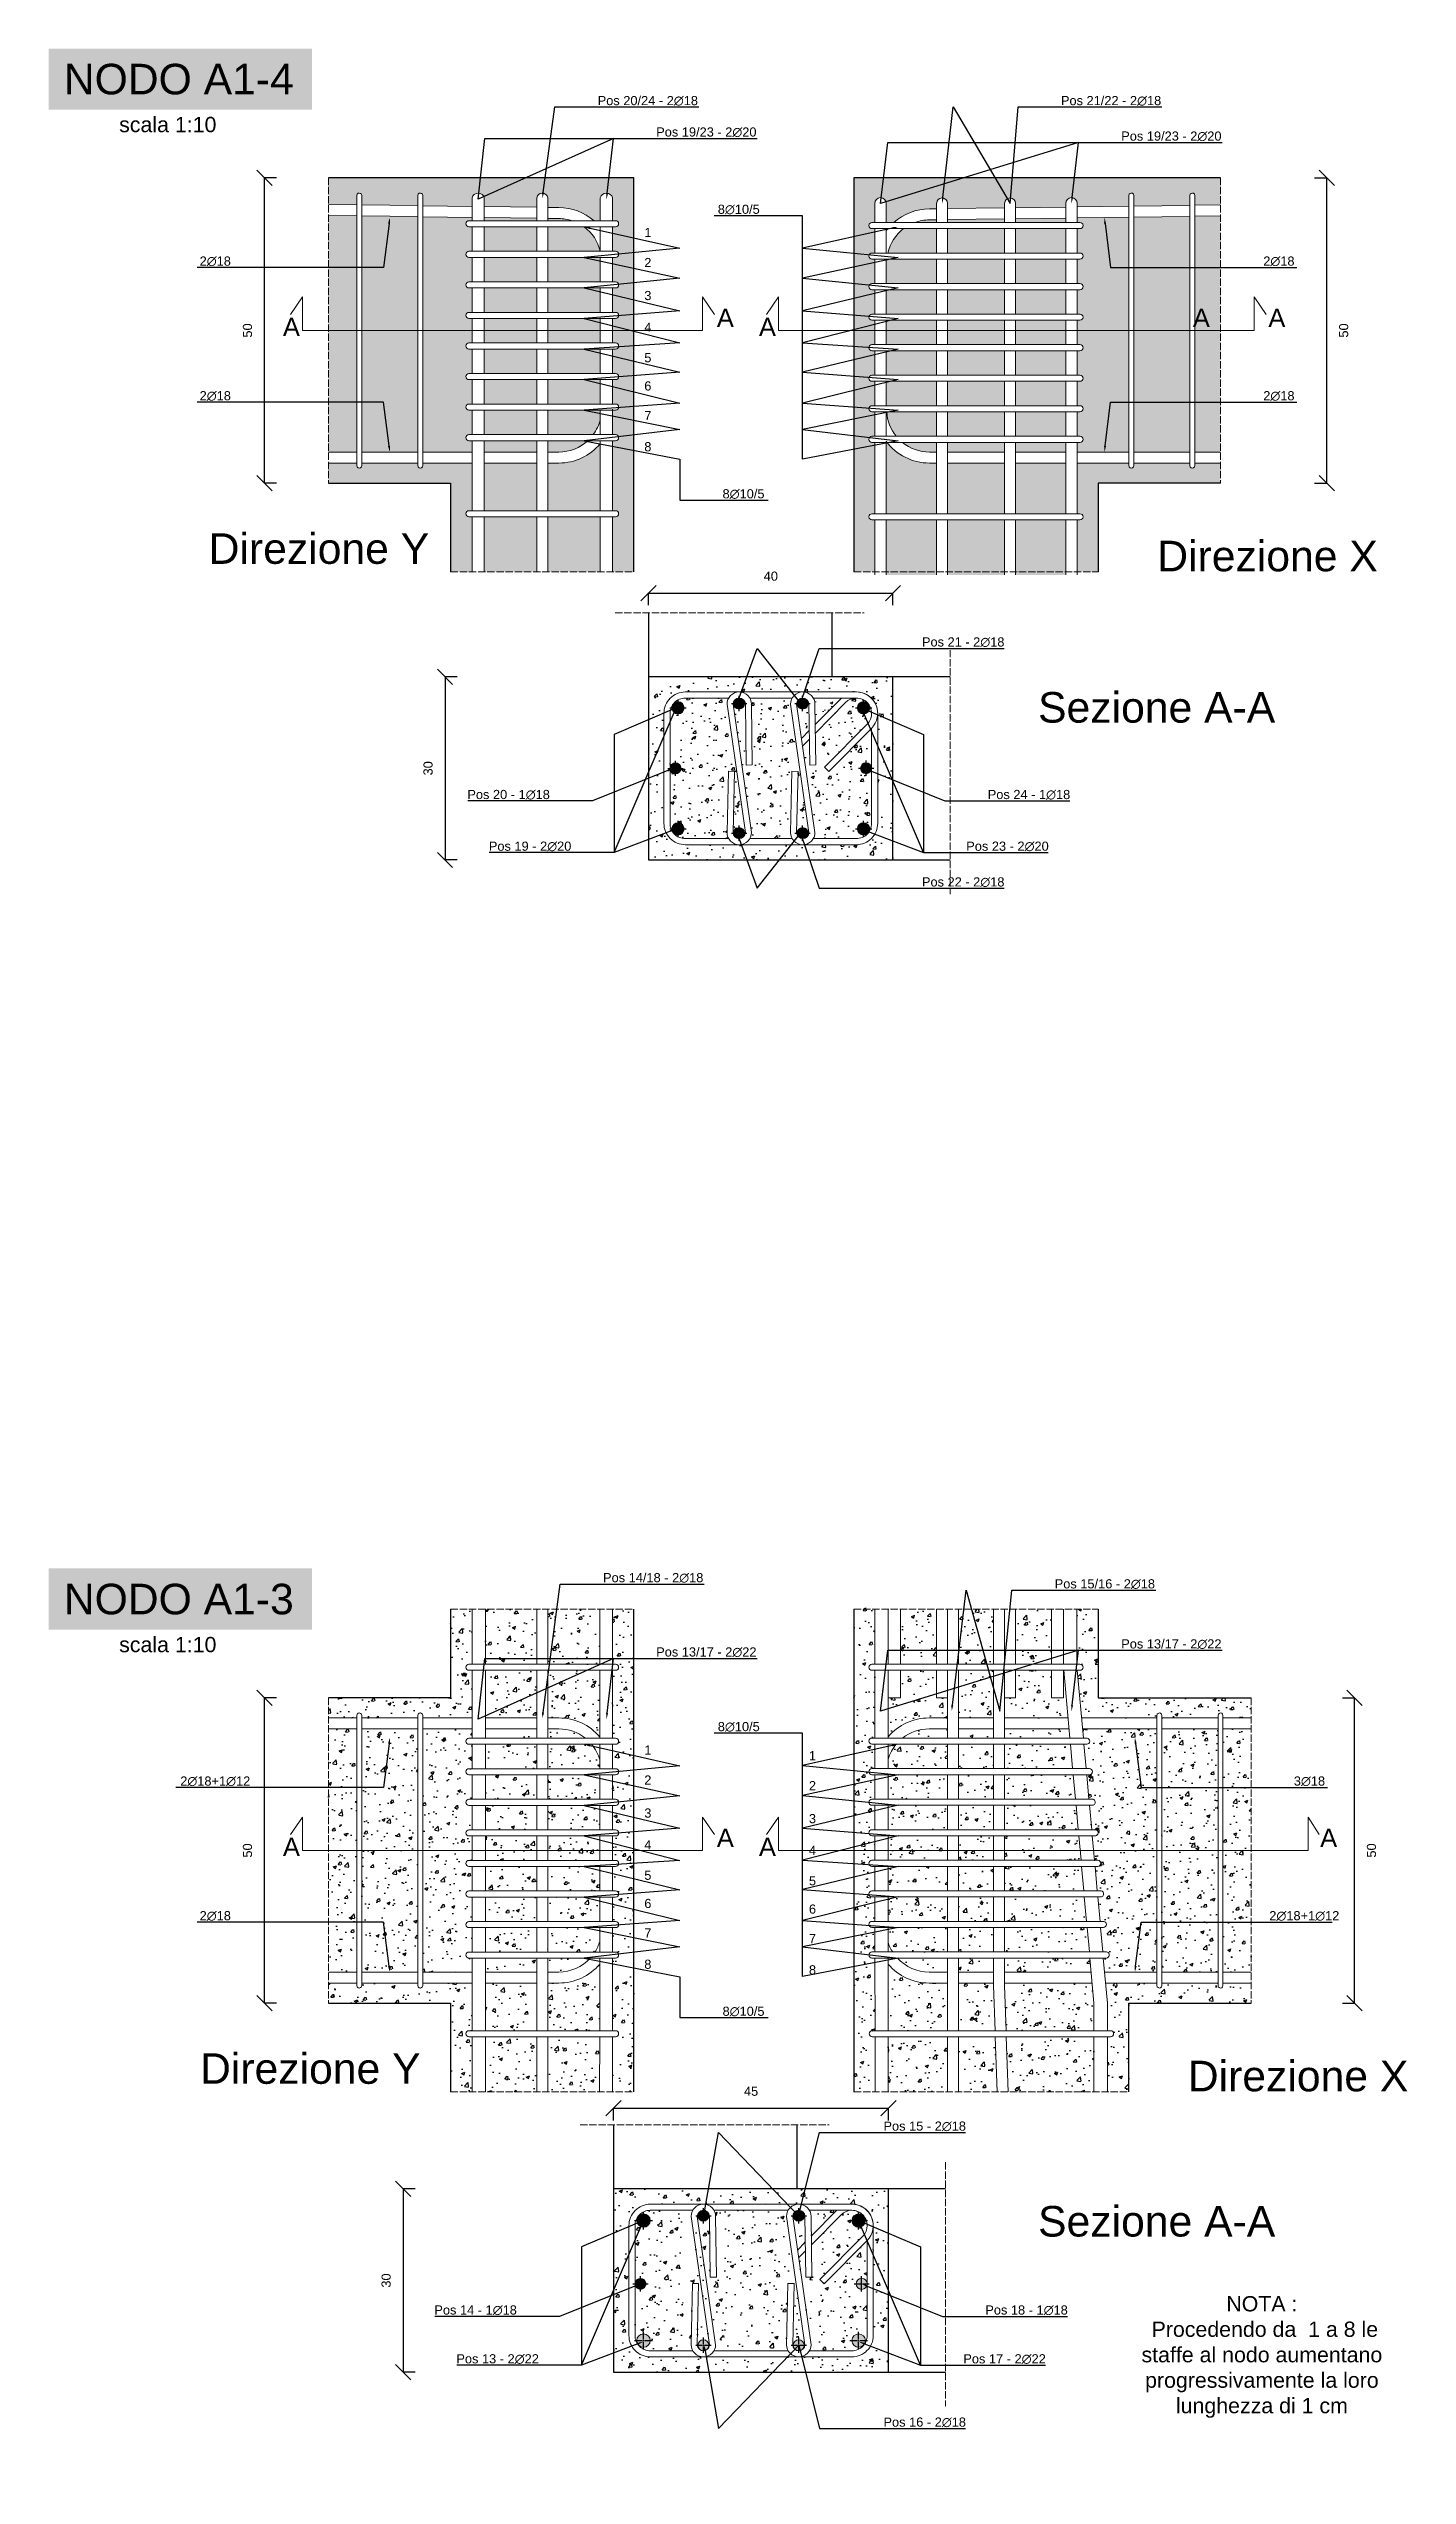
# Model space of a CAD drawing. Header units: millimetres. Extents: x -455371 to 117772, y -78417 to 116564.
# Drawn here: x -251595 to -249371, y 112592 to 116564 of the extents above; entities that cross this region are included whole.
import ezdxf
from ezdxf import colors
from ezdxf.entities.mleader import LeaderData, LeaderLine
from ezdxf.math import Vec2, Vec3

# ---------------------------------------------------------------- set-up
doc = ezdxf.new("R2010")
doc.units = ezdxf.units.MM
doc.linetypes.add('ACAD_ISO02W100', pattern=[15, 12, -3])
doc.linetypes.add('CENTER2', pattern=[28.575, 19.05, -3.175, 3.175, -3.175])
doc.layers.get('0').update_dxf_attribs({"color": 255})
for name, color, linetype, lineweight in [('armature', 5, 'Continuous', 18), ('Cls', 7, 'Continuous', 25), ('quote', 5, 'Continuous', 15), ('RETINO ARMATURE', 253, 'Continuous', 15), ('Scritte', 7, 'Continuous', 15), ('staffe', 10, 'Continuous', 15), ('tratteggio 1 a 50', 230, 'ACAD_ISO02W100', 15)]:
    doc.layers.add(name, color=color, linetype=linetype, lineweight=lineweight)
doc.layers.add('RETINI', color=253, linetype='Continuous')
doc.styles.get("Standard").update_dxf_attribs({"font": 'arial.ttf'})
doc.dimstyles.new('scala 1 a 10', dxfattribs={"dimtxt": 15, "dimasz": 25, "dimexe": 0.183, "dimexo": 0.1, "dimgap": 20, "dimtad": 2, "dimdec": 0, "dimlfac": 0.1, "dimzin": 0, "dimdsep": 46, "dimtxsty": 'Standard', "dimblk": 'OBLIQUE', "dimcen": -25, "dimadec": 0, "dimazin": 0, "dimtfac": 1, "dimtdec": 0, "dimtofl": 0, "dimtmove": 0, "dimatfit": 3, "dimfxl": 20, "dimfxlon": 1, "dimtolj": 1, "dimtzin": 0, "dimarcsym": 0})
pattern_1 = [(50, (88943.487, 0), (52.833554, -4.622335), [5.5245, -60.7695]), (355, (88943.487, 0), (-10.220592, 55.406485), [4.4196, -48.6157694]), (100.451445, (88947.89, -0.385), (42.612962, 50.784148), [4.6951026, -51.646171]), (46.1842, (88943.487, 14.73), (78.612922, -12.192275), [8.28675, -91.15425]), (96.635558, (88950.04, 13.716), (68.847199, 71.753576), [7.042657, -77.469326]), (351.18415, (88943.49, 14.73), (68.847199, 71.753576), [6.62939, -72.923322]), (21, (88950.853, 11.05), (43.9681735, -29.6569075), [5.5245, -60.7695]), (326, (88950.85, 11.05), (17.922588, 53.41451), [4.4196, -48.6156]), (71.451445, (88954.517, 8.58), (61.8907616, 23.757603), [4.6951026, -51.646082]), (37.5, (88943.487, 0), (0.8956949, 24.5209613), [0, -48.02632, 0, -49.3522, 0, -48.79975]), (7.5, (88943.487, 0), (19.3777021, 29.0523667), [0, -28.13812, 0, -46.92142, 0, -18.59915]), (327.5, (88927.06, 0), (39.3212726, -1.6613358), [0, -18.415, 0, -57.4548, 0, -76.2381]), (317.5, (88919.694, 0), (42.9574626, 7.3736824), [0, -23.9395, 0, -38.15588, 0, -54.1401])]
pattern_2 = [(50, (90660.436, 50934.523), (54.6554007, -4.7817257), [5.715, -62.865]), (355, (90660.436, 50934.523), (-10.573026, 57.317054), [4.572, -50.292175]), (100.451445, (90664.99, 50934.125), (44.082374, 52.5353256), [4.857003, -53.427073]), (46.1842, (90660.436, 50949.76), (81.323712, -12.612698), [8.5725, -94.2975]), (96.635558, (90667.21, 50948.71), (71.22124, 74.227837), [7.285507, -80.140682]), (351.18415, (90660.44, 50949.76), (71.22124, 74.227837), [6.85799, -75.43792]), (21, (90668.056, 50945.953), (45.4843174, -30.6795595), [5.715, -62.865]), (326, (90668.056, 50945.953), (18.5406085, 55.25639), [4.572, -50.292]), (71.451445, (90671.846, 50943.396), (64.024926, 24.576831), [4.857003, -53.426981]), (37.5, (90660.436, 50934.523), (0.926581, 25.3665117), [0, -49.6824, 0, -51.054, 0, -50.4825]), (7.5, (90660.436, 50934.523), (20.0458988, 30.0541724), [0, -29.1084, 0, -48.5394, 0, -19.2405]), (327.5, (90643.444, 50934.523), (40.6771786, -1.7186232), [0, -19.05, 0, -59.436, 0, -78.867]), (317.5, (90635.824, 50934.523), (44.4387544, 7.6279473), [0, -24.765, 0, -39.4716, 0, -56.007])]
pattern_3 = [(50, (90644.87, 50160.367), (52.833554, -4.622335), [5.5245, -60.7695]), (355, (90644.87, 50160.37), (-10.220592, 55.406485), [4.4196, -48.615769]), (100.451445, (90649.27, 50159.98), (42.612962, 50.784148), [4.6951026, -51.646171]), (46.1842, (90644.87, 50175.1), (78.612922, -12.192275), [8.28675, -91.15425]), (96.635558, (90651.42, 50174.08), (68.847199, 71.753576), [7.042657, -77.469326]), (351.18415, (90644.87, 50175.1), (68.847199, 71.753576), [6.62939, -72.923322]), (21, (90652.235, 50171.416), (43.9681735, -29.6569075), [5.5245, -60.7695]), (326, (90652.235, 50171.416), (17.922588, 53.41451), [4.4196, -48.6156]), (71.451445, (90655.9, 50168.945), (61.8907616, 23.757603), [4.6951026, -51.646082]), (37.5, (90644.869, 50160.367), (0.8956949, 24.5209613), [0, -48.02632, 0, -49.3522, 0, -48.79975]), (7.5, (90644.87, 50160.367), (19.3777021, 29.0523667), [0, -28.13812, 0, -46.92142, 0, -18.59915]), (327.5, (90628.443, 50160.367), (39.3212726, -1.6613358), [0, -18.415, 0, -57.4548, 0, -76.2381]), (317.5, (90621.077, 50160.367), (42.9574626, 7.3736824), [0, -23.9395, 0, -38.15588, 0, -54.1401])]

msp = doc.modelspace()

# ---------------------------------------------------------------- texts
at = {"layer": 'Scritte', "char_height": 50, "attachment_point": 1, "bg_fill": 1, "box_fill_scale": 1.5, "bg_fill_color": 253, "bg_fill_transparency": 0}
for s, insert in [('NODO A1-4', (-251570.2, 116539.1)), ('NODO A1-3', (-251570.2, 114051.2))]:
    msp.add_mtext_dynamic_manual_height_columns(s, width=381.215, gutter_width=12.5, heights=[0], dxfattribs=dict(at, insert=insert))
at = {"layer": 'Scritte', "attachment_point": 1}
for s, width, heights, insert, char_height in [('scala 1:10', 172.003, [34.7], (-251479.6, 116452.2), 25), ('1', 62.827, [0], (-250620, 116270.4), 15), ('2', 62.827, [0], (-250620, 116221.3), 15), ('3', 62.827, [0], (-250620, 116167.3), 15), ('\\pxt16;A', 52.404, [0], (-251211.6, 116123.4), 30), ('4', 62.827, [0], (-250620, 116115.4), 15), ('\\pxt16;A', 52.404, [0], (-250501.3, 116138.2), 30), ('\\pxt16;A', 52.404, [0], (-250432.4, 116123.4), 30), ('\\pxt16;A', 52.404, [0], (-249722.1, 116138.2), 30), ('\\pxt16;A', 52.404, [0], (-249598.5, 116138.2), 30), ('5', 62.827, [0], (-250620, 116065.5), 15), ('6', 62.827, [0], (-250620, 116019.3), 15), ('7', 62.827, [0], (-250620, 115970.8), 15), ('8', 62.827, [0], (-250620, 115919.8), 15), ('Direzione Y', 381.257, [89.6], (-251333.1, 115770.6), 50), ('Direzione X', 397.963, [0], (-249780.3, 115758.4), 50), ('Sezione A-A', 923.094, [0], (-249975.4, 115510.7), 50), ('scala 1:10', 172.003, [34.7], (-251479.6, 113964.2), 25), ('1', 62.827, [0], (-250620, 113786.5), 15), ('1', 62.827, [0], (-250350.5, 113777.4), 15), ('2', 62.827, [0], (-250620, 113737.4), 15), ('2', 62.827, [0], (-250350.5, 113728.3), 15), ('3', 62.827, [0], (-250620, 113683.4), 15), ('3', 62.827, [0], (-250350.5, 113674.3), 15), ('\\pxt16;A', 52.404, [0], (-251211.6, 113635.5), 30), ('4', 62.827, [0], (-250620, 113631.5), 15), ('\\pxt16;A', 52.404, [0], (-250501.3, 113650.3), 30), ('\\pxt16;A', 52.404, [0], (-250432.4, 113635.5), 30), ('4', 62.827, [0], (-250350.5, 113622.4), 15), ('\\pxt16;A', 52.404, [0], (-249513.7, 113650.3), 30), ('5', 62.827, [0], (-250620, 113581.6), 15), ('5', 62.827, [0], (-250350.5, 113572.5), 15), ('6', 62.827, [0], (-250620, 113535.4), 15), ('6', 62.827, [0], (-250350.5, 113526.3), 15), ('7', 62.827, [0], (-250620, 113487), 15), ('7', 62.827, [0], (-250350.5, 113477.9), 15), ('8', 62.827, [0], (-250620, 113435.9), 15), ('8', 62.827, [0], (-250350.5, 113426.8), 15), ('Direzione Y', 381.257, [89.6], (-251347.2, 113282.7), 50), ('Direzione X', 397.963, [0], (-249730.3, 113270.4), 50), ('Sezione A-A', 923.094, [0], (-249975.4, 113032.7), 50), ('\\pxqc;NOTA :\\P Procedendo da  1 a 8 le staffe al nodo aumentano progressivamente la loro lunghezza di 1 cm', 449.715, [0], (-249833.9, 112885.2), 25)]:
    msp.add_mtext_dynamic_manual_height_columns(s, width=width, gutter_width=12.5, heights=heights, dxfattribs=dict(at, insert=insert, char_height=char_height))

# ---------------------------------------------------------------- blocks, each defined once
blk = doc.blocks.new('*U3196')
at = {"layer": 'staffe'}
for points in [[(-170.3, 5, 1), (-170.3, -5), (170.3, -5)], [(-170.3, 5), (170.3, 5, -1), (170.3, -5)]]:
    blk.add_lwpolyline(points, format="xyb", dxfattribs=at)
blk = doc.blocks.new('*U3197')
at = {"layer": 'armature', "color": 0, "linetype": 'ByBlock', "lineweight": -2, "transparency": 16777216}
blk.add_blockref('*U3196', (0, 0), dxfattribs=at)
blk = doc.blocks.new('*U3198')
at = {"layer": 'staffe'}
blk.add_lwpolyline([(-4, -220.9), (-4, 221.1)], dxfattribs=at)
blk.add_lwpolyline([(4, 221.1), (4, -221.1, -1.019498), (-4, -220.9)], format="xyb", dxfattribs=at)
blk.add_arc((0, 221.1), 4, 0, 182.2127, dxfattribs=at)
blk = doc.blocks.new('*U3199')
at = {"layer": 'armature', "color": 0, "linetype": 'ByBlock', "lineweight": -2, "transparency": 16777216}
for p in [(0, 0), (100, 0)]:
    blk.add_blockref('*U3198', p, dxfattribs=at)
blk = doc.blocks.new('*U3173')
at = {"layer": 'staffe'}
blk.add_lwpolyline([(-4, -220.9), (-4, 221.1)], dxfattribs=at)
blk.add_lwpolyline([(4, 221.1), (4, -221.1, -1.019498), (-4, -220.9)], format="xyb", dxfattribs=at)
blk.add_arc((0, 221.1), 4, 0, 182.2127, dxfattribs=at)
blk = doc.blocks.new('*U3174')
at = {"layer": 'armature', "color": 0, "linetype": 'ByBlock', "lineweight": -2, "transparency": 16777216}
for p in [(0, 0), (100, 0)]:
    blk.add_blockref('*U3173', p, dxfattribs=at)
blk = doc.blocks.new('*U3167')
at = {"layer": 'staffe'}
blk.add_lwpolyline([(-120, 5), (120, 5, -1), (120, -5), (-120, -5, -1)], format="xyb", close=True, dxfattribs=at)
blk = doc.blocks.new('*U3168')
at = {"layer": 'armature', "color": 0, "linetype": 'ByBlock', "lineweight": -2, "transparency": 16777216}
for p in [(0, 350), (0, 300), (0, 250), (0, 200), (0, 150), (0, 100), (0, 50), (0, 0)]:
    blk.add_blockref('*U3167', p, dxfattribs=at)
blk = doc.blocks.new('_Oblique')
at = {"color": 0, "linetype": 'ByBlock', "lineweight": -2}
blk.add_line((-0.5, -0.5), (0.5, 0.5), dxfattribs=at)
blk = doc.blocks.new('*D3378')
at = {"layer": 'Defpoints', "color": 0, "transparency": 16777216}
for p in [(-250276.8, 113864.6), (-249457.3, 113864.6), (-250276.8, 113364.6)]:
    blk.add_point(p, dxfattribs=at)
at = {"layer": 'quote', "color": 0, "lineweight": -2, "transparency": 16777216}
for p, q in [((-249477.3, 113864.6), (-249457.1, 113864.6)), ((-249457.3, 113364.6), (-249457.3, 113864.6)), ((-249477.3, 113364.6), (-249457.1, 113364.6))]:
    blk.add_line(p, q, dxfattribs=at)
at = {"layer": 'quote', "color": 0, "lineweight": -2, "transparency": 16777216, "xscale": 25, "yscale": 25, "zscale": 25}
for p, rotation in [((-249457.3, 113864.6), 90), ((-249457.3, 113364.6), 270)]:
    blk.add_blockref('_Oblique', p, dxfattribs=dict(at, rotation=rotation))
at = {"layer": 'quote', "color": 0, "transparency": 16777216, "insert": (-249429.6, 113614.6), "char_height": 15, "attachment_point": 5, "rotation": 90}
blk.add_mtext('\\A1;50', dxfattribs=at)
blk = doc.blocks.new('*D3379')
at = {"layer": 'Defpoints', "color": 0, "transparency": 16777216}
for p in [(-251241.9, 113864.6), (-250637, 113864.6), (-250637, 113364.6)]:
    blk.add_point(p, dxfattribs=at)
at = {"layer": 'quote', "color": 0, "lineweight": -2, "transparency": 16777216}
for p, q in [((-251221.9, 113864.6), (-251242, 113864.6)), ((-251241.9, 113364.6), (-251241.9, 113864.6)), ((-251221.9, 113364.6), (-251242, 113364.6))]:
    blk.add_line(p, q, dxfattribs=at)
at = {"layer": 'quote', "color": 0, "lineweight": -2, "transparency": 16777216, "xscale": 25, "yscale": 25, "zscale": 25}
for p, rotation in [((-251241.9, 113864.6), 90), ((-251241.9, 113364.6), 270)]:
    blk.add_blockref('_Oblique', p, dxfattribs=dict(at, rotation=rotation))
at = {"layer": 'quote', "color": 0, "transparency": 16777216, "insert": (-251269.5, 113614.6), "char_height": 15, "attachment_point": 5, "rotation": 90}
blk.add_mtext('\\A1;50', dxfattribs=at)
blk = doc.blocks.new('*U3310')
at = {"layer": 'Cls', "color": 0, "linetype": 'CENTER2', "transparency": 16777216}
for p, q in [((-14.5, 0), (-2.2, 0)), ((0, 2.2), (0, 14.5)), ((2.2, 0), (14.5, 0)), ((0, -14.5), (0, -2.2))]:
    blk.add_line(p, q, dxfattribs=at)
at = {"layer": 'Cls', "color": 0, "linetype": 'Continuous', "transparency": 16777216}
for p, q in [((-1.1, 0), (1.1, 0)), ((0, -1.1), (0, 1.1))]:
    blk.add_line(p, q, dxfattribs=at)
blk = doc.blocks.new('*U3311')
at = {"layer": 'Cls', "color": 0, "linetype": 'CENTER2', "transparency": 16777216}
for p, q in [((-12.5, 0), (-1.8, 0)), ((0, 1.8), (0, 12.5)), ((1.8, 0), (12.5, 0)), ((0, -12.5), (0, -1.8))]:
    blk.add_line(p, q, dxfattribs=at)
at = {"layer": 'Cls', "color": 0, "linetype": 'Continuous', "transparency": 16777216}
for p, q in [((-0.9, 0), (0.9, 0)), ((0, -0.9), (0, 0.9))]:
    blk.add_line(p, q, dxfattribs=at)
blk = doc.blocks.new('*U3312')
at = {"layer": 'Cls', "color": 0, "linetype": 'CENTER2', "transparency": 16777216}
for p, q in [((-12.5, 0), (-1.8, 0)), ((0, 1.8), (0, 12.5)), ((1.8, 0), (12.5, 0)), ((0, -12.5), (0, -1.8))]:
    blk.add_line(p, q, dxfattribs=at)
at = {"layer": 'Cls', "color": 0, "linetype": 'Continuous', "transparency": 16777216}
for p, q in [((-0.9, 0), (0.9, 0)), ((0, -0.9), (0, 0.9))]:
    blk.add_line(p, q, dxfattribs=at)
blk = doc.blocks.new('*U3313')
at = {"layer": 'Cls', "color": 0, "linetype": 'CENTER2', "transparency": 16777216}
for p, q in [((-12.5, 0), (-1.8, 0)), ((0, 1.8), (0, 12.5)), ((1.8, 0), (12.5, 0)), ((0, -12.5), (0, -1.8))]:
    blk.add_line(p, q, dxfattribs=at)
at = {"layer": 'Cls', "color": 0, "linetype": 'Continuous', "transparency": 16777216}
for p, q in [((-0.9, 0), (0.9, 0)), ((0, -0.9), (0, 0.9))]:
    blk.add_line(p, q, dxfattribs=at)
blk = doc.blocks.new('*U3304')
at = {"layer": 'Cls', "color": 0, "linetype": 'CENTER2', "transparency": 16777216}
for p, q in [((-14.5, 0), (-2.2, 0)), ((0, 2.2), (0, 14.5)), ((2.2, 0), (14.5, 0)), ((0, -14.5), (0, -2.2))]:
    blk.add_line(p, q, dxfattribs=at)
at = {"layer": 'Cls', "color": 0, "linetype": 'Continuous', "transparency": 16777216}
for p, q in [((-1.1, 0), (1.1, 0)), ((0, -1.1), (0, 1.1))]:
    blk.add_line(p, q, dxfattribs=at)
blk = doc.blocks.new('*U3305')
at = {"layer": 'Cls', "color": 0, "linetype": 'CENTER2', "transparency": 16777216}
for p, q in [((-12.5, 0), (-1.8, 0)), ((0, 1.8), (0, 12.5)), ((1.8, 0), (12.5, 0)), ((0, -12.5), (0, -1.8))]:
    blk.add_line(p, q, dxfattribs=at)
at = {"layer": 'Cls', "color": 0, "linetype": 'Continuous', "transparency": 16777216}
for p, q in [((-0.9, 0), (0.9, 0)), ((0, -0.9), (0, 0.9))]:
    blk.add_line(p, q, dxfattribs=at)
blk = doc.blocks.new('*U3306')
at = {"layer": 'Cls', "color": 0, "linetype": 'CENTER2', "transparency": 16777216}
for p, q in [((-14.5, 0), (-2.2, 0)), ((0, 2.2), (0, 14.5)), ((2.2, 0), (14.5, 0)), ((0, -14.5), (0, -2.2))]:
    blk.add_line(p, q, dxfattribs=at)
at = {"layer": 'Cls', "color": 0, "linetype": 'Continuous', "transparency": 16777216}
for p, q in [((-1.1, 0), (1.1, 0)), ((0, -1.1), (0, 1.1))]:
    blk.add_line(p, q, dxfattribs=at)
blk = doc.blocks.new('*U3307')
at = {"layer": 'Cls', "color": 0, "linetype": 'CENTER2', "transparency": 16777216}
for p, q in [((-12.5, 0), (-1.8, 0)), ((0, 1.8), (0, 12.5)), ((1.8, 0), (12.5, 0)), ((0, -12.5), (0, -1.8))]:
    blk.add_line(p, q, dxfattribs=at)
at = {"layer": 'Cls', "color": 0, "linetype": 'Continuous', "transparency": 16777216}
for p, q in [((-0.9, 0), (0.9, 0)), ((0, -0.9), (0, 0.9))]:
    blk.add_line(p, q, dxfattribs=at)
blk = doc.blocks.new('*U3308')
at = {"layer": 'Cls', "color": 0, "linetype": 'CENTER2', "transparency": 16777216}
for p, q in [((-12.5, 0), (-1.8, 0)), ((0, 1.8), (0, 12.5)), ((1.8, 0), (12.5, 0)), ((0, -12.5), (0, -1.8))]:
    blk.add_line(p, q, dxfattribs=at)
at = {"layer": 'Cls', "color": 0, "linetype": 'Continuous', "transparency": 16777216}
for p, q in [((-0.9, 0), (0.9, 0)), ((0, -0.9), (0, 0.9))]:
    blk.add_line(p, q, dxfattribs=at)
blk = doc.blocks.new('*U3309')
at = {"layer": 'Cls', "color": 0, "linetype": 'CENTER2', "transparency": 16777216}
for p, q in [((-14.5, 0), (-2.2, 0)), ((0, 2.2), (0, 14.5)), ((2.2, 0), (14.5, 0)), ((0, -14.5), (0, -2.2))]:
    blk.add_line(p, q, dxfattribs=at)
at = {"layer": 'Cls', "color": 0, "linetype": 'Continuous', "transparency": 16777216}
for p, q in [((-1.1, 0), (1.1, 0)), ((0, -1.1), (0, 1.1))]:
    blk.add_line(p, q, dxfattribs=at)
blk = doc.blocks.new('*D3411')
at = {"layer": 'Defpoints', "color": 0, "transparency": 16777216}
for p in [(-250670.2, 113060.7), (-251014.8, 112760.7), (-250670.2, 112760.7)]:
    blk.add_point(p, dxfattribs=at)
at = {"layer": 'quote', "color": 0, "lineweight": -2, "transparency": 16777216}
for p, q in [((-250994.8, 113060.7), (-251015, 113060.7)), ((-251014.8, 113060.7), (-251014.8, 112760.7)), ((-250994.8, 112760.7), (-251015, 112760.7))]:
    blk.add_line(p, q, dxfattribs=at)
at = {"layer": 'quote', "color": 0, "lineweight": -2, "transparency": 16777216, "xscale": 25, "yscale": 25, "zscale": 25}
for p, rotation in [((-251014.8, 113060.7), 90), ((-251014.8, 112760.7), 270)]:
    blk.add_blockref('_Oblique', p, dxfattribs=dict(at, rotation=rotation))
at = {"layer": 'quote', "color": 0, "transparency": 16777216, "insert": (-251042.5, 112910.7), "char_height": 15, "attachment_point": 5, "rotation": 90}
blk.add_mtext('\\A1;30', dxfattribs=at)
blk = doc.blocks.new('*D3412')
at = {"layer": 'Defpoints', "color": 0, "transparency": 16777216}
for p in [(-250220.2, 113192.8), (-250670.2, 113060.7), (-250220.2, 113060.7)]:
    blk.add_point(p, dxfattribs=at)
at = {"layer": 'quote', "color": 0, "lineweight": -2, "transparency": 16777216}
for p, q in [((-250670.2, 113172.8), (-250670.2, 113193)), ((-250670.2, 113192.8), (-250220.2, 113192.8)), ((-250220.2, 113172.8), (-250220.2, 113193))]:
    blk.add_line(p, q, dxfattribs=at)
at = {"layer": 'quote', "color": 0, "lineweight": -2, "transparency": 16777216, "xscale": 25, "yscale": 25, "zscale": 25, "rotation": 180}
blk.add_blockref('_Oblique', (-250670.2, 113192.8), dxfattribs=at)
at = {"layer": 'quote', "color": 0, "lineweight": -2, "transparency": 16777216, "xscale": 25, "yscale": 25, "zscale": 25}
blk.add_blockref('_Oblique', (-250220.2, 113192.8), dxfattribs=at)
at = {"layer": 'quote', "color": 0, "transparency": 16777216, "insert": (-250445.2, 113220.5), "char_height": 15, "attachment_point": 5}
blk.add_mtext('\\A1;45', dxfattribs=at)
blk = doc.blocks.new('*U3177')
at = {"layer": 'staffe'}
for points in [[(-170.3, 5, 1), (-170.3, -5), (170.3, -5)], [(-170.3, 5), (170.3, 5, -1), (170.3, -5)]]:
    blk.add_lwpolyline(points, format="xyb", dxfattribs=at)
blk = doc.blocks.new('*U3178')
at = {"layer": 'armature', "color": 0, "linetype": 'ByBlock', "lineweight": -2, "transparency": 16777216}
for p in [(0, 0), (0, -50), (0, -100), (0, -150), (0, -200), (0, -250), (0, -300), (0, -350)]:
    blk.add_blockref('*U3177', p, dxfattribs=at)
blk = doc.blocks.new('*U3154')
at = {"layer": 'staffe'}
blk.add_lwpolyline([(-120, 5), (120, 5, -1), (120, -5), (-120, -5, -1)], format="xyb", close=True, dxfattribs=at)
blk = doc.blocks.new('*U3155')
at = {"layer": 'armature', "color": 0, "linetype": 'ByBlock', "lineweight": -2, "transparency": 16777216}
for p in [(0, 350), (0, 300), (0, 250), (0, 200), (0, 150), (0, 100), (0, 50), (0, 0)]:
    blk.add_blockref('*U3154', p, dxfattribs=at)
blk = doc.blocks.new('*U3232')
at = {"layer": 'staffe'}
for points in [[(-170.3, 5, 1), (-170.3, -5), (170.3, -5)], [(-170.3, 5), (170.3, 5, -1), (170.3, -5)]]:
    blk.add_lwpolyline(points, format="xyb", dxfattribs=at)
blk = doc.blocks.new('*U3233')
at = {"layer": 'armature', "color": 0, "linetype": 'ByBlock', "lineweight": -2, "transparency": 16777216}
blk.add_blockref('*U3232', (0, 0), dxfattribs=at)
blk = doc.blocks.new('*U3156')
at = {"layer": 'Cls', "color": 0, "linetype": 'CENTER2', "transparency": 16777216}
for p, q in [((-13.5, 0), (-2, 0)), ((0, 2), (0, 13.5)), ((2, 0), (13.5, 0)), ((0, -13.5), (0, -2))]:
    blk.add_line(p, q, dxfattribs=at)
at = {"layer": 'Cls', "color": 0, "linetype": 'Continuous', "transparency": 16777216}
for p, q in [((-1, 0), (1, 0)), ((0, -1), (0, 1))]:
    blk.add_line(p, q, dxfattribs=at)
blk = doc.blocks.new('*U3157')
at = {"layer": 'Cls', "color": 0, "linetype": 'CENTER2', "transparency": 16777216}
for p, q in [((-12.5, 0), (-1.8, 0)), ((0, 1.8), (0, 12.5)), ((1.8, 0), (12.5, 0)), ((0, -12.5), (0, -1.8))]:
    blk.add_line(p, q, dxfattribs=at)
at = {"layer": 'Cls', "color": 0, "linetype": 'Continuous', "transparency": 16777216}
for p, q in [((-0.9, 0), (0.9, 0)), ((0, -0.9), (0, 0.9))]:
    blk.add_line(p, q, dxfattribs=at)
blk = doc.blocks.new('*U3158')
at = {"layer": 'Cls', "color": 0, "linetype": 'CENTER2', "transparency": 16777216}
for p, q in [((-13.5, 0), (-2, 0)), ((0, 2), (0, 13.5)), ((2, 0), (13.5, 0)), ((0, -13.5), (0, -2))]:
    blk.add_line(p, q, dxfattribs=at)
at = {"layer": 'Cls', "color": 0, "linetype": 'Continuous', "transparency": 16777216}
for p, q in [((-1, 0), (1, 0)), ((0, -1), (0, 1))]:
    blk.add_line(p, q, dxfattribs=at)
blk = doc.blocks.new('*U3159')
at = {"layer": 'Cls', "color": 0, "linetype": 'CENTER2', "transparency": 16777216}
for p, q in [((-12.5, 0), (-1.8, 0)), ((0, 1.8), (0, 12.5)), ((1.8, 0), (12.5, 0)), ((0, -12.5), (0, -1.8))]:
    blk.add_line(p, q, dxfattribs=at)
at = {"layer": 'Cls', "color": 0, "linetype": 'Continuous', "transparency": 16777216}
for p, q in [((-0.9, 0), (0.9, 0)), ((0, -0.9), (0, 0.9))]:
    blk.add_line(p, q, dxfattribs=at)
blk = doc.blocks.new('*U3160')
at = {"layer": 'Cls', "color": 0, "linetype": 'CENTER2', "transparency": 16777216}
for p, q in [((-12.5, 0), (-1.8, 0)), ((0, 1.8), (0, 12.5)), ((1.8, 0), (12.5, 0)), ((0, -12.5), (0, -1.8))]:
    blk.add_line(p, q, dxfattribs=at)
at = {"layer": 'Cls', "color": 0, "linetype": 'Continuous', "transparency": 16777216}
for p, q in [((-0.9, 0), (0.9, 0)), ((0, -0.9), (0, 0.9))]:
    blk.add_line(p, q, dxfattribs=at)
blk = doc.blocks.new('*U3161')
at = {"layer": 'Cls', "color": 0, "linetype": 'CENTER2', "transparency": 16777216}
for p, q in [((-13.5, 0), (-2, 0)), ((0, 2), (0, 13.5)), ((2, 0), (13.5, 0)), ((0, -13.5), (0, -2))]:
    blk.add_line(p, q, dxfattribs=at)
at = {"layer": 'Cls', "color": 0, "linetype": 'Continuous', "transparency": 16777216}
for p, q in [((-1, 0), (1, 0)), ((0, -1), (0, 1))]:
    blk.add_line(p, q, dxfattribs=at)
blk = doc.blocks.new('*U3162')
at = {"layer": 'Cls', "color": 0, "linetype": 'CENTER2', "transparency": 16777216}
for p, q in [((-12.5, 0), (-1.8, 0)), ((0, 1.8), (0, 12.5)), ((1.8, 0), (12.5, 0)), ((0, -12.5), (0, -1.8))]:
    blk.add_line(p, q, dxfattribs=at)
at = {"layer": 'Cls', "color": 0, "linetype": 'Continuous', "transparency": 16777216}
for p, q in [((-0.9, 0), (0.9, 0)), ((0, -0.9), (0, 0.9))]:
    blk.add_line(p, q, dxfattribs=at)
blk = doc.blocks.new('*U3163')
at = {"layer": 'Cls', "color": 0, "linetype": 'CENTER2', "transparency": 16777216}
for p, q in [((-13.5, 0), (-2, 0)), ((0, 2), (0, 13.5)), ((2, 0), (13.5, 0)), ((0, -13.5), (0, -2))]:
    blk.add_line(p, q, dxfattribs=at)
at = {"layer": 'Cls', "color": 0, "linetype": 'Continuous', "transparency": 16777216}
for p, q in [((-1, 0), (1, 0)), ((0, -1), (0, 1))]:
    blk.add_line(p, q, dxfattribs=at)
blk = doc.blocks.new('*U3164')
at = {"layer": 'Cls', "color": 0, "linetype": 'CENTER2', "transparency": 16777216}
for p, q in [((-12.5, 0), (-1.8, 0)), ((0, 1.8), (0, 12.5)), ((1.8, 0), (12.5, 0)), ((0, -12.5), (0, -1.8))]:
    blk.add_line(p, q, dxfattribs=at)
at = {"layer": 'Cls', "color": 0, "linetype": 'Continuous', "transparency": 16777216}
for p, q in [((-0.9, 0), (0.9, 0)), ((0, -0.9), (0, 0.9))]:
    blk.add_line(p, q, dxfattribs=at)
blk = doc.blocks.new('*U3165')
at = {"layer": 'Cls', "color": 0, "linetype": 'CENTER2', "transparency": 16777216}
for p, q in [((-12.5, 0), (-1.8, 0)), ((0, 1.8), (0, 12.5)), ((1.8, 0), (12.5, 0)), ((0, -12.5), (0, -1.8))]:
    blk.add_line(p, q, dxfattribs=at)
at = {"layer": 'Cls', "color": 0, "linetype": 'Continuous', "transparency": 16777216}
for p, q in [((-0.9, 0), (0.9, 0)), ((0, -0.9), (0, 0.9))]:
    blk.add_line(p, q, dxfattribs=at)
blk = doc.blocks.new('*D3405')
at = {"layer": 'Defpoints', "color": 0, "transparency": 16777216}
for p in [(-250276.8, 116352.6), (-249502.8, 116352.6), (-250276.8, 115852.6)]:
    blk.add_point(p, dxfattribs=at)
at = {"layer": 'quote', "color": 0, "lineweight": -2, "transparency": 16777216}
for p, q in [((-249522.8, 116352.6), (-249502.6, 116352.6)), ((-249502.8, 115852.6), (-249502.8, 116352.6)), ((-249522.8, 115852.6), (-249502.6, 115852.6))]:
    blk.add_line(p, q, dxfattribs=at)
at = {"layer": 'quote', "color": 0, "lineweight": -2, "transparency": 16777216, "xscale": 25, "yscale": 25, "zscale": 25}
for p, rotation in [((-249502.8, 116352.6), 90), ((-249502.8, 115852.6), 270)]:
    blk.add_blockref('_Oblique', p, dxfattribs=dict(at, rotation=rotation))
at = {"layer": 'quote', "color": 0, "transparency": 16777216, "insert": (-249475.1, 116102.6), "char_height": 15, "attachment_point": 5, "rotation": 90}
blk.add_mtext('\\A1;50', dxfattribs=at)
blk = doc.blocks.new('*D3406')
at = {"layer": 'Defpoints', "color": 0, "transparency": 16777216}
for p in [(-251241.9, 116352.6), (-250637, 116352.6), (-250637, 115852.6)]:
    blk.add_point(p, dxfattribs=at)
at = {"layer": 'quote', "color": 0, "lineweight": -2, "transparency": 16777216}
for p, q in [((-251221.9, 116352.6), (-251242, 116352.6)), ((-251241.9, 115852.6), (-251241.9, 116352.6)), ((-251221.9, 115852.6), (-251242, 115852.6))]:
    blk.add_line(p, q, dxfattribs=at)
at = {"layer": 'quote', "color": 0, "lineweight": -2, "transparency": 16777216, "xscale": 25, "yscale": 25, "zscale": 25}
for p, rotation in [((-251241.9, 116352.6), 90), ((-251241.9, 115852.6), 270)]:
    blk.add_blockref('_Oblique', p, dxfattribs=dict(at, rotation=rotation))
at = {"layer": 'quote', "color": 0, "transparency": 16777216, "insert": (-251269.5, 116102.6), "char_height": 15, "attachment_point": 5, "rotation": 90}
blk.add_mtext('\\A1;50', dxfattribs=at)
blk = doc.blocks.new('*D3407')
at = {"layer": 'Defpoints', "color": 0, "transparency": 16777216}
for p in [(-250212.9, 115672.8), (-250612.9, 115235.9), (-250212.9, 115235.9)]:
    blk.add_point(p, dxfattribs=at)
at = {"layer": 'quote', "color": 0, "lineweight": -2, "transparency": 16777216}
for p, q in [((-250612.9, 115652.8), (-250612.9, 115673)), ((-250612.9, 115672.8), (-250212.9, 115672.8)), ((-250212.9, 115652.8), (-250212.9, 115673))]:
    blk.add_line(p, q, dxfattribs=at)
at = {"layer": 'quote', "color": 0, "lineweight": -2, "transparency": 16777216, "xscale": 25, "yscale": 25, "zscale": 25, "rotation": 180}
blk.add_blockref('_Oblique', (-250612.9, 115672.8), dxfattribs=at)
at = {"layer": 'quote', "color": 0, "lineweight": -2, "transparency": 16777216, "xscale": 25, "yscale": 25, "zscale": 25}
blk.add_blockref('_Oblique', (-250212.9, 115672.8), dxfattribs=at)
at = {"layer": 'quote', "color": 0, "transparency": 16777216, "insert": (-250412.9, 115700.4), "char_height": 15, "attachment_point": 5}
blk.add_mtext('\\A1;40', dxfattribs=at)
blk = doc.blocks.new('*D3408')
at = {"layer": 'Defpoints', "color": 0, "transparency": 16777216}
for p in [(-250612.9, 115535.9), (-250946.2, 115235.9), (-250612.9, 115235.9)]:
    blk.add_point(p, dxfattribs=at)
at = {"layer": 'quote', "color": 0, "lineweight": -2, "transparency": 16777216}
for p, q in [((-250926.2, 115535.9), (-250946.4, 115535.9)), ((-250946.2, 115535.9), (-250946.2, 115235.9)), ((-250926.2, 115235.9), (-250946.4, 115235.9))]:
    blk.add_line(p, q, dxfattribs=at)
at = {"layer": 'quote', "color": 0, "lineweight": -2, "transparency": 16777216, "xscale": 25, "yscale": 25, "zscale": 25}
for p, rotation in [((-250946.2, 115535.9), 90), ((-250946.2, 115235.9), 270)]:
    blk.add_blockref('_Oblique', p, dxfattribs=dict(at, rotation=rotation))
at = {"layer": 'quote', "color": 0, "transparency": 16777216, "insert": (-250973.9, 115385.9), "char_height": 15, "attachment_point": 5, "rotation": 90}
blk.add_mtext('\\A1;30', dxfattribs=at)

# ---------------------------------------------------------------- dimensions: what is measured, and where the dimension line sits
at = {"layer": 'quote'}
for base, p1, p2, picture, middle in [((-251241.9, 116352.6), (-250637, 115852.6), (-250637, 116352.6), '*D3406', (-251269.5, 116102.6)), ((-249502.8, 116352.6), (-250276.8, 115852.6), (-250276.8, 116352.6), '*D3405', (-249475.1, 116102.6)), ((-250946.2, 115235.9), (-250612.9, 115535.9), (-250612.9, 115235.9), '*D3408', (-250973.9, 115385.9)), ((-251241.9, 113864.6), (-250637, 113364.6), (-250637, 113864.6), '*D3379', (-251269.5, 113614.6)), ((-249457.3, 113864.6), (-250276.8, 113364.6), (-250276.8, 113864.6), '*D3378', (-249429.6, 113614.6))]:
    dim = msp.add_linear_dim(base=base, p1=p1, p2=p2, angle=90, dimstyle='scala 1 a 10', dxfattribs=at)
    dim.commit()
    dim.dimension.update_dxf_attribs({"geometry": picture, "text_midpoint": middle})
dim = msp.add_linear_dim(base=(-250212.9, 115672.8), p1=(-250612.9, 115235.9), p2=(-250212.9, 115235.9), dimstyle='scala 1 a 10', dxfattribs=at)
dim.commit()
dim.dimension.update_dxf_attribs({"geometry": '*D3407', "text_midpoint": (-250412.9, 115700.4)})
for p2, distance, picture, middle in [((-250220.2, 113060.7), 132.1, '*D3412', (-250445.2, 113220.5)), ((-250670.2, 112760.7), -344.6, '*D3411', (-251042.5, 112910.7))]:
    dim = msp.add_aligned_dim(p1=(-250670.2, 113060.7), p2=p2, distance=distance, dimstyle='scala 1 a 10', dxfattribs=at)
    dim.commit()
    dim.dimension.update_dxf_attribs({"geometry": picture, "text_midpoint": middle})

# ---------------------------------------------------------------- hatches: boundary and pattern name
at = {"layer": 'RETINI'}
h = msp.add_hatch(dxfattribs=at)
h.set_pattern_fill('AR-CONC', color=256, scale=0.29)
h.set_pattern_definition(pattern_1)
h.paths.add_polyline_path([(-251090.6, 116290.3), (-251137, 116290.9), (-251137, 115903.6), (-251090.6, 115903.6)], flags=17)
h.paths.add_polyline_path([(-251082.6, 115903.6), (-250990.6, 115903.6), (-250990.6, 116288.9), (-251082.6, 116290.2)], flags=17)
h.paths.add_polyline_path([(-250982.6, 115903.6), (-250902, 115903.6), (-250902, 115922.2), (-250907, 115922.2, -1), (-250907, 115932.2), (-250902, 115932.2), (-250902, 115972.2), (-250907, 115972.2, -1), (-250907, 115982.2), (-250902, 115982.2), (-250902, 116022.2), (-250907, 116022.2, -1), (-250907, 116032.2), (-250902, 116032.2), (-250902, 116072.2), (-250907, 116072.2, -1), (-250907, 116082.2), (-250902, 116082.2), (-250902, 116122.2), (-250907, 116122.2, -1), (-250907, 116132.2), (-250902, 116132.2), (-250902, 116172.2), (-250907, 116172.2, -1), (-250907, 116182.2), (-250902, 116182.2), (-250902, 116222.2), (-250907, 116222.2, -1), (-250907, 116232.2), (-250902, 116232.2), (-250902, 116272.2), (-250907, 116272.2, -1), (-250907, 116282.2), (-250902, 116282.2), (-250902, 116287.7), (-250982.6, 116288.8)], flags=17)
h.paths.add_polyline_path([(-250882, 116182.2), (-250796, 116182.2), (-250796, 116222.2), (-250882, 116222.2)], flags=17)
h.paths.add_polyline_path([(-250796, 116232.2), (-250796, 116272.2), (-250882, 116272.2), (-250882, 116232.2)], flags=17)
h.paths.add_polyline_path([(-250882, 116287.5), (-250882, 116282.2), (-250796, 116282.2), (-250796, 116286.3)], flags=17)
h.paths.add_polyline_path([(-250778, 116286), (-250778, 116282.2), (-250738, 116282.2, 0.080424), (-250760, 116285.8)], flags=17)
h.paths.add_polyline_path([(-250778, 116272.2), (-250778, 116232.2), (-250692, 116232.2), (-250692, 116232.4, 0.176254), (-250718.6, 116272.2)], flags=17)
h.paths.add_polyline_path([(-250692, 116182.2), (-250692, 116222.2), (-250778, 116222.2), (-250778, 116182.2)], flags=17)
h.paths.add_polyline_path([(-250796, 116132.2), (-250796, 116172.2), (-250882, 116172.2), (-250882, 116132.2)], flags=17)
h.paths.add_polyline_path([(-250692, 116132.2), (-250692, 116172.2), (-250778, 116172.2), (-250778, 116132.2)], flags=17)
h.paths.add_polyline_path([(-250796, 116082.2), (-250796, 116122.2), (-250882, 116122.2), (-250882, 116082.2)], flags=17)
h.paths.add_polyline_path([(-250778, 116122.2), (-250778, 116082.2), (-250692, 116082.2), (-250692, 116122.2)], flags=17)
h.paths.add_polyline_path([(-250882, 116072.2), (-250882, 116032.2), (-250796, 116032.2), (-250796, 116072.2)], flags=17)
h.paths.add_polyline_path([(-250778, 116072.2), (-250778, 116032.2), (-250692, 116032.2), (-250692, 116072.2)], flags=17)
h.paths.add_polyline_path([(-250882, 116022.2), (-250882, 115982.2), (-250796, 115982.2), (-250796, 116022.2)], flags=17)
h.paths.add_polyline_path([(-250778, 116022.2), (-250778, 115982.2), (-250692, 115982.2), (-250692, 116022.2)], flags=17)
h.paths.add_polyline_path([(-250882, 115972.2), (-250882, 115932.2), (-250796, 115932.2), (-250796, 115972.2)], flags=17)
h.paths.add_polyline_path([(-250778, 115972.2), (-250778, 115932.2), (-250703.5, 115932.2, 0.098284), (-250692, 115956.9), (-250692, 115972.2)], flags=17)
h.paths.add_polyline_path([(-250796, 115903.6), (-250796, 115922.2), (-250882, 115922.2), (-250882, 115903.6)], flags=17)
h.paths.add_polyline_path([(-250778, 115922.2), (-250778, 115903.6), (-250760, 115903.6, 0.18915), (-250712.4, 115922.2)], flags=17)
h.paths.add_polyline_path([(-250882, 115885.6), (-250882, 115807.6), (-250796, 115807.6), (-250796, 115885.6)], flags=17)
h.paths.add_polyline_path([(-250778, 115807.6), (-250692, 115807.6), (-250692, 115917.7, -0.22444), (-250760, 115885.6), (-250778, 115885.6)], flags=17)
h.paths.add_polyline_path([(-250882, 115797.6), (-250882, 115707.6), (-250796, 115707.6), (-250796, 115797.6)], flags=17)
h.paths.add_polyline_path([(-250778, 115707.6), (-250692, 115707.6), (-250692, 115797.6), (-250778, 115797.6)], flags=17)
h.paths.add_polyline_path([(-249826.8, 116288), (-249911.4, 116286.8), (-249911.4, 116279.4), (-249906.8, 116279.4, -0.999848), (-249906.8, 116269.4), (-249911.4, 116269.4), (-249911.4, 116229.4), (-249906.8, 116229.4, -0.999848), (-249906.8, 116219.4), (-249911.4, 116219.4), (-249911.4, 116179.4), (-249906.8, 116179.4, -0.999848), (-249906.8, 116169.4), (-249911.4, 116169.4), (-249911.4, 116129.4), (-249906.8, 116129.4, -0.999848), (-249906.8, 116119.4), (-249911.4, 116119.4), (-249911.4, 116079.4), (-249906.8, 116079.4, -0.999848), (-249906.8, 116069.4), (-249911.4, 116069.4), (-249911.4, 116029.4), (-249906.8, 116029.4, -0.999848), (-249906.8, 116019.4), (-249911.4, 116019.4), (-249911.4, 115979.4), (-249906.8, 115979.4, -0.999848), (-249906.8, 115969.4), (-249911.4, 115969.4), (-249911.4, 115929.4), (-249906.8, 115929.4, -0.999848), (-249906.8, 115919.4), (-249911.4, 115919.4), (-249911.4, 115903.6), (-249826.8, 115903.6)], flags=17)
h.paths.add_polyline_path([(-249818.8, 115903.6), (-249726.8, 115903.6), (-249726.8, 116289.4), (-249818.8, 116288.1)], flags=17)
h.paths.add_polyline_path([(-249676.8, 116290), (-249718.8, 116289.5), (-249718.8, 115903.6), (-249676.8, 115903.6)], flags=17)
h.paths.add_polyline_path([(-249930.2, 116229.4), (-249930.2, 116269.4), (-250012.2, 116269.4), (-250012.2, 116229.4)], flags=17)
h.paths.add_polyline_path([(-249930.2, 116279.4), (-249930.2, 116286.6), (-250012.2, 116285.5), (-250012.2, 116279.4)], flags=17)
h.paths.add_polyline_path([(-250123.5, 116284), (-250123.5, 116279.4), (-250030.2, 116279.4), (-250030.2, 116285.2)], flags=17)
h.paths.add_polyline_path([(-250030.2, 116269.4), (-250123.5, 116269.4), (-250123.5, 116229.4), (-250030.2, 116229.4)], flags=17)
h.paths.add_polyline_path([(-250141.5, 116269.4), (-250195.5, 116269.4, 0.175621), (-250221.4, 116229.4), (-250141.5, 116229.4)], flags=17)
h.paths.add_polyline_path([(-250141.5, 116279.4), (-250141.5, 116283.7), (-250153.3, 116283.6, 0.086651), (-250177, 116279.4)], flags=17)
h.paths.add_polyline_path([(-250224, 116219.4), (-250224, 116179.4), (-250141.5, 116179.4), (-250141.5, 116219.4)], flags=17)
h.paths.add_polyline_path([(-250123.5, 116219.4), (-250123.5, 116179.4), (-250030.2, 116179.4), (-250030.2, 116219.4)], flags=17)
h.paths.add_polyline_path([(-250012.2, 116219.4), (-250012.2, 116179.4), (-249930.2, 116179.4), (-249930.2, 116219.4)], flags=17)
h.paths.add_polyline_path([(-249930.2, 116129.4), (-249930.2, 116169.4), (-250012.2, 116169.4), (-250012.2, 116129.4)], flags=17)
h.paths.add_polyline_path([(-250030.2, 116129.4), (-250030.2, 116169.4), (-250123.5, 116169.4), (-250123.5, 116129.4)], flags=17)
h.paths.add_polyline_path([(-250141.5, 116129.4), (-250141.5, 116169.4), (-250224, 116169.4), (-250224, 116129.4)], flags=17)
h.paths.add_polyline_path([(-250141.5, 116079.4), (-250141.5, 116119.4), (-250224, 116119.4), (-250224, 116079.4)], flags=17)
h.paths.add_polyline_path([(-250123.5, 116119.4), (-250123.5, 116079.4), (-250030.2, 116079.4), (-250030.2, 116119.4)], flags=17)
h.paths.add_polyline_path([(-250012.2, 116119.4), (-250012.2, 116079.4), (-249930.2, 116079.4), (-249930.2, 116119.4)], flags=17)
h.paths.add_polyline_path([(-249930.2, 116029.4), (-249930.2, 116069.4), (-250012.2, 116069.4), (-250012.2, 116029.4)], flags=17)
h.paths.add_polyline_path([(-250030.2, 116029.4), (-250030.2, 116069.4), (-250123.5, 116069.4), (-250123.5, 116029.4)], flags=17)
h.paths.add_polyline_path([(-250224, 116029.4), (-250141.5, 116029.4), (-250141.5, 116069.4), (-250224, 116069.4)], flags=17)
h.paths.add_polyline_path([(-250224, 116019.4), (-250224, 115979.4), (-250141.5, 115979.4), (-250141.5, 116019.4)], flags=17)
h.paths.add_polyline_path([(-250123.5, 116019.4), (-250123.5, 115979.4), (-250030.2, 115979.4), (-250030.2, 116019.4)], flags=17)
h.paths.add_polyline_path([(-249930.2, 116019.4), (-250012.2, 116019.4), (-250012.2, 115979.4), (-249930.2, 115979.4)], flags=17)
h.paths.add_polyline_path([(-250012.2, 115969.4), (-250012.2, 115929.4), (-249930.2, 115929.4), (-249930.2, 115969.4)], flags=17)
h.paths.add_polyline_path([(-250123.5, 115929.4), (-250030.2, 115929.4), (-250030.2, 115969.4), (-250123.5, 115969.4)], flags=17)
h.paths.add_polyline_path([(-250141.5, 115929.4), (-250141.5, 115969.4), (-250223.1, 115969.4, 0.157053), (-250207.6, 115929.4)], flags=17)
h.paths.add_polyline_path([(-250153.3, 115903.6), (-250141.5, 115903.6), (-250141.5, 115919.4), (-250197.6, 115919.4, 0.173333)], flags=17)
h.paths.add_polyline_path([(-250030.2, 115903.6), (-250030.2, 115919.4), (-250123.5, 115919.4), (-250123.5, 115903.6)], flags=17)
h.paths.add_polyline_path([(-249930.2, 115903.6), (-249930.2, 115919.4), (-250012.2, 115919.4), (-250012.2, 115903.6)], flags=17)
h.paths.add_polyline_path([(-250012.2, 115802.6), (-249930.2, 115802.6), (-249930.2, 115885.6), (-250012.2, 115885.6)], flags=17)
h.paths.add_polyline_path([(-250030.2, 115802.6), (-250030.2, 115885.6), (-250123.5, 115885.6), (-250123.5, 115802.6)], flags=17)
h.paths.add_polyline_path([(-250141.5, 115885.6), (-250153.3, 115885.6, -0.231005), (-250222.6, 115919.4), (-250224, 115919.4), (-250224, 115802.6), (-250141.5, 115802.6)], flags=17)
h.paths.add_polyline_path([(-250224, 115702.6), (-250141.5, 115702.6), (-250141.5, 115792.6), (-250224, 115792.6)], flags=17)
h.paths.add_polyline_path([(-250123.5, 115702.6), (-250030.2, 115702.6), (-250030.2, 115792.6), (-250123.5, 115792.6)], flags=17)
h.paths.add_polyline_path([(-249930.2, 115792.6), (-250012.2, 115792.6), (-250012.2, 115702.6), (-249930.2, 115702.6)], flags=17)
edge = h.paths.add_edge_path()
edge.add_line((-250937, 115707.6), (-250902, 115707.6))
edge.add_line((-250902, 115707.6), (-250902, 115797.6))
edge.add_line((-250902, 115797.6), (-250907, 115797.6))
edge.add_arc((-250907, 115802.6), 5, 90, 270, ccw=False)
edge.add_line((-250907, 115807.6), (-250902, 115807.6))
edge.add_line((-250902, 115807.6), (-250902, 115885.6))
edge.add_line((-250902, 115885.6), (-250982.6, 115885.6))
edge.add_line((-250982.6, 115885.6), (-250982.6, 115881.6))
edge.add_arc((-250986.6, 115881.4), 4, -180, 2.2127, ccw=False)
edge.add_line((-250990.6, 115881.4), (-250990.6, 115885.6))
edge.add_line((-250990.6, 115885.6), (-251082.6, 115885.6))
edge.add_line((-251082.6, 115885.6), (-251082.6, 115881.6))
edge.add_arc((-251086.6, 115881.4), 4, -180, 2.2127, ccw=False)
edge.add_line((-251090.6, 115881.4), (-251090.6, 115885.6))
edge.add_line((-251090.6, 115885.6), (-251137, 115885.6))
edge.add_line((-251137, 115885.6), (-251137, 115852.6))
edge.add_line((-251137, 115852.6), (-250937, 115852.6))
edge.add_line((-250937, 115852.6), (-250937, 115707.6))
edge = h.paths.add_edge_path()
edge.add_line((-250672, 115707.6), (-250637, 115707.6))
edge.add_line((-250637, 115707.6), (-250637, 116352.6))
edge.add_line((-250637, 116352.6), (-250937, 116352.6))
edge.add_line((-250937, 116352.6), (-251137, 116352.6))
edge.add_line((-251137, 116352.6), (-251137, 116308.9))
edge.add_line((-251137, 116308.9), (-251090.6, 116308.3))
edge.add_line((-251090.6, 116308.3), (-251090.6, 116323.6))
edge.add_arc((-251086.6, 116323.6), 4, 2.2127, 180.0004, ccw=False)
edge.add_line((-251082.6, 116323.7), (-251082.6, 116308.2))
edge.add_line((-251082.6, 116308.2), (-250990.6, 116306.9))
edge.add_line((-250990.6, 116306.9), (-250990.6, 116323.6))
edge.add_arc((-250986.6, 116323.6), 4, 2.2127, 180.0004, ccw=False)
edge.add_line((-250982.6, 116323.7), (-250982.6, 116306.8))
edge.add_line((-250982.6, 116306.8), (-250902, 116305.7))
edge.add_line((-250902, 116305.7), (-250902, 116319.6))
edge.add_arc((-250892, 116317.3), 10.3, 12.6856, 167.3144, ccw=False)
edge.add_line((-250882, 116319.6), (-250882, 116305.5))
edge.add_line((-250882, 116305.5), (-250796, 116304.3))
edge.add_line((-250796, 116304.3), (-250796, 116319.6))
edge.add_arc((-250787, 116318.5), 9.06, 6.7382, 173.2618, ccw=False)
edge.add_line((-250778, 116319.6), (-250778, 116304))
edge.add_line((-250778, 116304), (-250760, 116303.8))
edge.add_arc((-250760, 116215.8), 88, 49.0098, 90, ccw=False)
edge.add_line((-250702.3, 116282.2), (-250692, 116282.2))
edge.add_line((-250692, 116282.2), (-250692, 116319.6))
edge.add_arc((-250682, 116317.3), 10.3, 12.6856, 167.3144, ccw=False)
edge.add_line((-250672, 116319.6), (-250672, 116282.2))
edge.add_line((-250672, 116282.2), (-250667, 116282.2))
edge.add_arc((-250667, 116277.2), 5, -90, 90, ccw=False)
edge.add_line((-250667, 116272.2), (-250672, 116272.2))
edge.add_line((-250672, 116272.2), (-250672, 116232.2))
edge.add_line((-250672, 116232.2), (-250667, 116232.2))
edge.add_arc((-250667, 116227.2), 5, -90, 90, ccw=False)
edge.add_line((-250667, 116222.2), (-250672, 116222.2))
edge.add_line((-250672, 116222.2), (-250672, 116182.2))
edge.add_line((-250672, 116182.2), (-250667, 116182.2))
edge.add_arc((-250667, 116177.2), 5, -90, 90, ccw=False)
edge.add_line((-250667, 116172.2), (-250672, 116172.2))
edge.add_line((-250672, 116172.2), (-250672, 116132.2))
edge.add_line((-250672, 116132.2), (-250667, 116132.2))
edge.add_arc((-250667, 116127.2), 5, -90, 90, ccw=False)
edge.add_line((-250667, 116122.2), (-250672, 116122.2))
edge.add_line((-250672, 116122.2), (-250672, 116082.2))
edge.add_line((-250672, 116082.2), (-250667, 116082.2))
edge.add_arc((-250667, 116077.2), 5, -90, 90, ccw=False)
edge.add_line((-250667, 116072.2), (-250672, 116072.2))
edge.add_line((-250672, 116072.2), (-250672, 116032.2))
edge.add_line((-250672, 116032.2), (-250667, 116032.2))
edge.add_arc((-250667, 116027.2), 5, -90, 90, ccw=False)
edge.add_line((-250667, 116022.2), (-250672, 116022.2))
edge.add_line((-250672, 116022.2), (-250672, 115982.2))
edge.add_line((-250672, 115982.2), (-250667, 115982.2))
edge.add_arc((-250667, 115977.2), 5, -90, 90, ccw=False)
edge.add_line((-250667, 115972.2), (-250672, 115972.2))
edge.add_line((-250672, 115972.2), (-250672, 115932.2))
edge.add_line((-250672, 115932.2), (-250667, 115932.2))
edge.add_arc((-250667, 115927.2), 5, -90, 90, ccw=False)
edge.add_line((-250667, 115922.2), (-250672, 115922.2))
edge.add_line((-250672, 115922.2), (-250672, 115807.6))
edge.add_line((-250672, 115807.6), (-250667, 115807.6))
edge.add_arc((-250667, 115802.6), 5, -90, 90, ccw=False)
edge.add_line((-250667, 115797.6), (-250672, 115797.6))
edge.add_line((-250672, 115797.6), (-250672, 115707.6))
edge = h.paths.add_edge_path()
edge.add_line((-250276.8, 115707.6), (-250242.8, 115707.6))
edge.add_line((-250242.8, 115707.6), (-250242.8, 115792.6))
edge.add_line((-250242.8, 115792.6), (-250247.4, 115792.6))
edge.add_arc((-250247.4, 115797.6), 5, 90.0176, 270.0177, ccw=False)
edge.add_line((-250247.4, 115802.6), (-250242.8, 115802.6))
edge.add_line((-250242.8, 115802.6), (-250242.8, 115919.4))
edge.add_line((-250242.8, 115919.4), (-250247.4, 115919.4))
edge.add_arc((-250247.4, 115924.4), 5, 90.0176, 270.0177, ccw=False)
edge.add_line((-250247.4, 115929.4), (-250242.8, 115929.4))
edge.add_line((-250242.8, 115929.4), (-250242.8, 115969.4))
edge.add_line((-250242.8, 115969.4), (-250247.4, 115969.4))
edge.add_arc((-250247.4, 115974.4), 5, 90.0176, 270.0177, ccw=False)
edge.add_line((-250247.4, 115979.4), (-250242.8, 115979.4))
edge.add_line((-250242.8, 115979.4), (-250242.8, 116019.4))
edge.add_line((-250242.8, 116019.4), (-250247.4, 116019.4))
edge.add_arc((-250247.4, 116024.4), 5, 90.0176, 270.0177, ccw=False)
edge.add_line((-250247.4, 116029.4), (-250242.8, 116029.4))
edge.add_line((-250242.8, 116029.4), (-250242.8, 116069.4))
edge.add_line((-250242.8, 116069.4), (-250247.4, 116069.4))
edge.add_arc((-250247.4, 116074.4), 5, 90.0176, 270.0177, ccw=False)
edge.add_line((-250247.4, 116079.4), (-250242.8, 116079.4))
edge.add_line((-250242.8, 116079.4), (-250242.8, 116119.4))
edge.add_line((-250242.8, 116119.4), (-250247.4, 116119.4))
edge.add_arc((-250247.4, 116124.4), 5, 90.0176, 270.0177, ccw=False)
edge.add_line((-250247.4, 116129.4), (-250242.8, 116129.4))
edge.add_line((-250242.8, 116129.4), (-250242.8, 116169.4))
edge.add_line((-250242.8, 116169.4), (-250247.4, 116169.4))
edge.add_arc((-250247.4, 116174.4), 5, 90.0176, 270.0177, ccw=False)
edge.add_line((-250247.4, 116179.4), (-250242.8, 116179.4))
edge.add_line((-250242.8, 116179.4), (-250242.8, 116219.4))
edge.add_line((-250242.8, 116219.4), (-250247.4, 116219.4))
edge.add_arc((-250247.4, 116224.4), 5, 90.0176, 270.0177, ccw=False)
edge.add_line((-250247.4, 116229.4), (-250242.8, 116229.4))
edge.add_line((-250242.8, 116229.4), (-250242.8, 116269.4))
edge.add_line((-250242.8, 116269.4), (-250247.4, 116269.4))
edge.add_arc((-250247.4, 116274.4), 5, 90.0176, 270.0177, ccw=False)
edge.add_line((-250247.4, 116279.4), (-250242.8, 116279.4))
edge.add_line((-250242.8, 116279.4), (-250242.8, 116310.6))
edge.add_arc((-250233.4, 116310.6), 9.42, 0, 180, ccw=False)
edge.add_line((-250224, 116310.6), (-250224, 116279.4))
edge.add_line((-250224, 116279.4), (-250211.6, 116279.4))
edge.add_arc((-250153.3, 116213.6), 88, 90, 131.5495, ccw=False)
edge.add_line((-250153.3, 116301.6), (-250141.5, 116301.7))
edge.add_line((-250141.5, 116301.7), (-250141.5, 116310.6))
edge.add_arc((-250132.5, 116310.6), 9, 0, 180, ccw=False)
edge.add_line((-250123.5, 116310.6), (-250123.5, 116302))
edge.add_line((-250123.5, 116302), (-250030.2, 116303.2))
edge.add_line((-250030.2, 116303.2), (-250030.2, 116310.6))
edge.add_arc((-250021.2, 116310.6), 9, 0, 180, ccw=False)
edge.add_line((-250012.2, 116310.6), (-250012.2, 116303.5))
edge.add_line((-250012.2, 116303.5), (-249930.2, 116304.6))
edge.add_line((-249930.2, 116304.6), (-249930.2, 116310.6))
edge.add_arc((-249920.8, 116310.6), 9.42, 0, 180, ccw=False)
edge.add_line((-249911.4, 116310.6), (-249911.4, 116304.8))
edge.add_line((-249911.4, 116304.8), (-249826.8, 116306))
edge.add_line((-249826.8, 116306), (-249826.8, 116323.4))
edge.add_arc((-249822.8, 116323.6), 4, 0.0004, 182.2127, ccw=False)
edge.add_line((-249818.8, 116323.6), (-249818.8, 116306.1))
edge.add_line((-249818.8, 116306.1), (-249726.8, 116307.4))
edge.add_line((-249726.8, 116307.4), (-249726.8, 116323.4))
edge.add_arc((-249722.8, 116323.6), 4, 0.0004, 182.2127, ccw=False)
edge.add_line((-249718.8, 116323.6), (-249718.8, 116307.5))
edge.add_line((-249718.8, 116307.5), (-249676.8, 116308))
edge.add_line((-249676.8, 116308), (-249676.8, 116352.6))
edge.add_line((-249676.8, 116352.6), (-249876.8, 116352.6))
edge.add_line((-249876.8, 116352.6), (-250276.8, 116352.6))
edge.add_line((-250276.8, 116352.6), (-250276.8, 115707.6))
edge = h.paths.add_edge_path()
edge.add_line((-249911.4, 115707.6), (-249876.8, 115707.6))
edge.add_line((-249876.8, 115707.6), (-249876.8, 115852.6))
edge.add_line((-249876.8, 115852.6), (-249676.8, 115852.6))
edge.add_line((-249676.8, 115852.6), (-249676.8, 115885.6))
edge.add_line((-249676.8, 115885.6), (-249718.8, 115885.6))
edge.add_line((-249718.8, 115885.6), (-249718.8, 115881.4))
edge.add_arc((-249722.8, 115881.4), 4, -177.7873, 0, ccw=False)
edge.add_line((-249726.8, 115881.2), (-249726.8, 115885.6))
edge.add_line((-249726.8, 115885.6), (-249818.8, 115885.6))
edge.add_line((-249818.8, 115885.6), (-249818.8, 115881.4))
edge.add_arc((-249822.8, 115881.4), 4, -177.7873, 0, ccw=False)
edge.add_line((-249826.8, 115881.2), (-249826.8, 115885.6))
edge.add_line((-249826.8, 115885.6), (-249911.4, 115885.6))
edge.add_line((-249911.4, 115885.6), (-249911.4, 115802.6))
edge.add_line((-249911.4, 115802.6), (-249906.8, 115802.6))
edge.add_arc((-249906.8, 115797.6), 5, -89.9825, 90, ccw=False)
edge.add_line((-249906.8, 115792.6), (-249911.4, 115792.6))
edge.add_line((-249911.4, 115792.6), (-249911.4, 115707.6))
h = msp.add_hatch(dxfattribs=at)
h.set_pattern_fill('AR-CONC', color=256, scale=0.29)
h.set_pattern_definition(pattern_3)
h.paths.add_polyline_path([(-250212.9, 115535.9), (-250312.9, 115535.9), (-250612.9, 115535.9), (-250612.9, 115235.9), (-250212.9, 115235.9)])
h.paths.add_polyline_path([(-250552.9, 115510.9), (-250465, 115510.9, -0.010887), (-250464.2, 115510.9), (-250361, 115510.9, -0.010887), (-250360.2, 115510.9), (-250272.9, 115510.9, -0.414214), (-250237.9, 115475.9), (-250237.9, 115295.9, -0.414214), (-250272.9, 115260.9), (-250552.9, 115260.9, -0.414214), (-250587.9, 115295.9), (-250587.9, 115475.9, -0.414214)], flags=16)
h.paths.add_polyline_path([(-250552.9, 115500.9), (-250272.9, 115500.9, -0.222674), (-250253.7, 115491.9, -0.188846), (-250251, 115485.1, -1), (-250271, 115485.1, -0.682303), (-250253.7, 115491.9, 0.437232), (-250290.3, 115493.8), (-250360.6, 115422.8), (-250367.7, 115429.8), (-250297.4, 115500.9), (-250360.9, 115500.9, -0.414214), (-250351.9, 115491.9, -1), (-250369.9, 115491.9, -0.414214), (-250360.9, 115500.9), (-250464.9, 115500.9, -0.414214), (-250455.9, 115491.9, -1), (-250473.9, 115491.9, -0.414214), (-250464.9, 115500.9), (-250552.9, 115500.9, 0.222674), (-250572.1, 115491.9, -0.682303), (-250554.8, 115485.1, -1), (-250574.8, 115485.1, -0.144169), (-250573.2, 115490.5, 0.157515), (-250577.9, 115475.9), (-250577.9, 115385.9, -1), (-250559.9, 115385.9, -1), (-250577.9, 115385.9), (-250577.9, 115295.9, 0.157515), (-250573.2, 115281.3, -0.144169), (-250574.8, 115286.7, -1), (-250554.8, 115286.7, -0.682303), (-250572.1, 115279.9, 0.222674), (-250552.9, 115270.9), (-250464.9, 115270.9, -0.414214), (-250473.9, 115279.9, -1), (-250455.9, 115279.9, -0.414214), (-250464.9, 115270.9), (-250360.9, 115270.9, -0.414214), (-250369.9, 115279.9, -1), (-250351.9, 115279.9, -0.414214), (-250360.9, 115270.9), (-250272.9, 115270.9, 0.222674), (-250253.7, 115279.9, -0.682303), (-250271, 115286.7, -1), (-250251, 115286.7, -0.144169), (-250252.6, 115281.3, 0.157515), (-250247.9, 115295.9), (-250247.9, 115386.2, -1.008432), (-250265.9, 115386.1, -0.991639), (-250247.9, 115386.2), (-250247.9, 115295.9, -0.157515), (-250252.6, 115281.3, -0.043493), (-250253.7, 115279.9, -0.222674), (-250272.9, 115270.9), (-250552.9, 115270.9, -0.222674), (-250572.1, 115279.9, -0.043493), (-250573.2, 115281.3, -0.157515), (-250577.9, 115295.9), (-250577.9, 115475.9, -0.157515), (-250573.2, 115490.5, -0.043493), (-250572.1, 115491.9, -0.222674)], flags=0)
h = msp.add_hatch(dxfattribs=at)
h.set_pattern_fill('AR-CONC', color=256, scale=0.29)
h.set_pattern_definition(pattern_3)
h.paths.add_polyline_path([(-250484.6, 115490.9, -0.131583), (-250481.9, 115500.9), (-250552.9, 115500.9, 0.222674), (-250572.1, 115491.9, -0.682303), (-250554.8, 115485.1, -1), (-250574.8, 115485.1, -0.144169), (-250573.2, 115490.5, 0.157515), (-250577.9, 115475.9), (-250577.9, 115385.9, -1), (-250559.9, 115385.9, -1), (-250577.9, 115385.9), (-250577.9, 115295.9, 0.157515), (-250573.2, 115281.3, -0.144169), (-250574.8, 115286.7, -1), (-250554.8, 115286.7, -0.682303), (-250572.1, 115279.9, 0.222674), (-250552.9, 115270.9), (-250481.9, 115270.9, -0.131722), (-250484.6, 115280.9), (-250482.3, 115381.1), (-250472.3, 115380.9), (-250474.6, 115280.9, 0.263025), (-250469.7, 115272.3, -0.255661), (-250473.9, 115279.9, -0.931454), (-250456, 115281.2)])
h.paths.add_polyline_path([(-250380.6, 115490.9, -0.131583), (-250377.9, 115500.9), (-250447.3, 115500.9, -0.124377), (-250444.6, 115491.5), (-250443.2, 115391.5), (-250453.2, 115391.3), (-250454.6, 115491.3, 0.411576), (-250464.9, 115500.9, -0.41535), (-250455.9, 115491.9, -0.931454), (-250473.8, 115490.6), (-250444.6, 115280.9, -0.131722), (-250447.3, 115270.9), (-250377.9, 115270.9, -0.131722), (-250380.6, 115280.9), (-250378.3, 115381.1), (-250368.3, 115380.9), (-250370.6, 115280.9, 0.263025), (-250365.7, 115272.3, -0.255661), (-250369.9, 115279.9, -0.931454), (-250352, 115281.2)])
h.paths.add_polyline_path([(-250247.9, 115386.2, -1.008432), (-250265.9, 115386.1, -0.991639), (-250247.9, 115386.2), (-250247.9, 115451.4), (-250318, 115380.6), (-250325.1, 115387.6), (-250255.1, 115458.3, 0.366439), (-250252.6, 115490.5, -0.144169), (-250251, 115485.1, -1), (-250271, 115485.1, -0.682303), (-250253.7, 115491.9, 0.448237), (-250291, 115493.2), (-250339.9, 115443.7), (-250339.2, 115391.5), (-250349.2, 115391.3), (-250349.8, 115433.7), (-250360.8, 115422.5), (-250340.6, 115280.9, -0.131722), (-250343.3, 115270.9), (-250272.9, 115270.9, 0.222674), (-250253.7, 115279.9, -0.682303), (-250271, 115286.7, -1), (-250251, 115286.7, -0.144169), (-250252.6, 115281.3, 0.157515), (-250247.9, 115295.9)])
h.paths.add_polyline_path([(-250350.6, 115491.3, 0.393453), (-250360.3, 115500.9), (-250360.9, 115500.9, -0.414214), (-250351.9, 115491.9, -1), (-250369.9, 115491.9, -0.263375), (-250365.5, 115499.6, 0.270702), (-250370.6, 115490.9), (-250362.6, 115435), (-250350, 115447.7)])
h = msp.add_hatch(dxfattribs=at)
h.set_pattern_fill('AR-CONC', color=256, scale=0.29)
h.set_pattern_definition(pattern_1)
edge = h.paths.add_edge_path()
edge.add_line((-250902, 114009.6), (-250937, 114009.6))
edge.add_line((-250937, 114009.6), (-250937, 113864.6))
edge.add_line((-250937, 113864.6), (-251137, 113864.6))
edge.add_line((-251137, 113864.6), (-251137, 113831.6))
edge.add_line((-251137, 113831.6), (-251090.6, 113831.6))
edge.add_line((-251090.6, 113831.6), (-251090.6, 113835.6))
edge.add_arc((-251086.6, 113835.6), 4, 2.2127, 180.0004, ccw=False)
edge.add_line((-251082.6, 113835.8), (-251082.6, 113831.6))
edge.add_line((-251082.6, 113831.6), (-250990.6, 113831.6))
edge.add_line((-250990.6, 113831.6), (-250990.6, 113835.6))
edge.add_arc((-250986.6, 113835.6), 4, 2.2127, 180.0004, ccw=False)
edge.add_line((-250982.6, 113835.8), (-250982.6, 113831.6))
edge.add_line((-250982.6, 113831.6), (-250902, 113831.6))
edge.add_line((-250902, 113831.6), (-250902, 113909.6))
edge.add_line((-250902, 113909.6), (-250907, 113909.6))
edge.add_arc((-250907, 113914.6), 5, 90, 270, ccw=False)
edge.add_line((-250907, 113919.6), (-250902, 113919.6))
edge.add_line((-250902, 113919.6), (-250902, 114009.6))
edge = h.paths.add_edge_path()
edge.add_line((-250672, 113219.6), (-250637, 113219.6))
edge.add_line((-250637, 113219.6), (-250637, 114009.6))
edge.add_line((-250637, 114009.6), (-250672, 114009.6))
edge.add_line((-250672, 114009.6), (-250672, 113919.6))
edge.add_line((-250672, 113919.6), (-250667, 113919.6))
edge.add_arc((-250667, 113914.6), 5, -90, 90, ccw=False)
edge.add_line((-250667, 113909.6), (-250672, 113909.6))
edge.add_line((-250672, 113909.6), (-250672, 113798.4))
edge.add_line((-250672, 113798.4), (-250667, 113798.4))
edge.add_arc((-250667, 113793.4), 5, -90, 90, ccw=False)
edge.add_line((-250667, 113788.4), (-250672, 113788.4))
edge.add_line((-250672, 113788.4), (-250672, 113748.4))
edge.add_line((-250672, 113748.4), (-250667, 113748.4))
edge.add_arc((-250667, 113743.4), 5, -90, 90, ccw=False)
edge.add_line((-250667, 113738.4), (-250672, 113738.4))
edge.add_line((-250672, 113738.4), (-250672, 113698.4))
edge.add_line((-250672, 113698.4), (-250667, 113698.4))
edge.add_arc((-250667, 113693.4), 5, -90, 90, ccw=False)
edge.add_line((-250667, 113688.4), (-250672, 113688.4))
edge.add_line((-250672, 113688.4), (-250672, 113648.4))
edge.add_line((-250672, 113648.4), (-250667, 113648.4))
edge.add_arc((-250667, 113643.4), 5, -90, 90, ccw=False)
edge.add_line((-250667, 113638.4), (-250672, 113638.4))
edge.add_line((-250672, 113638.4), (-250672, 113598.4))
edge.add_line((-250672, 113598.4), (-250667, 113598.4))
edge.add_arc((-250667, 113593.4), 5, -90, 90, ccw=False)
edge.add_line((-250667, 113588.4), (-250672, 113588.4))
edge.add_line((-250672, 113588.4), (-250672, 113548.4))
edge.add_line((-250672, 113548.4), (-250667, 113548.4))
edge.add_arc((-250667, 113543.4), 5, -90, 90, ccw=False)
edge.add_line((-250667, 113538.4), (-250672, 113538.4))
edge.add_line((-250672, 113538.4), (-250672, 113498.4))
edge.add_line((-250672, 113498.4), (-250667, 113498.4))
edge.add_arc((-250667, 113493.4), 5, -90, 90, ccw=False)
edge.add_line((-250667, 113488.4), (-250672, 113488.4))
edge.add_line((-250672, 113488.4), (-250672, 113448.4))
edge.add_line((-250672, 113448.4), (-250667, 113448.4))
edge.add_arc((-250667, 113443.4), 5, -90, 90, ccw=False)
edge.add_line((-250667, 113438.4), (-250672, 113438.4))
edge.add_line((-250672, 113438.4), (-250672, 113319.6))
edge.add_line((-250672, 113319.6), (-250667, 113319.6))
edge.add_arc((-250667, 113314.6), 5, -90, 90, ccw=False)
edge.add_line((-250667, 113309.6), (-250672, 113309.6))
edge.add_line((-250672, 113309.6), (-250672, 113219.6))
edge = h.paths.add_edge_path()
edge.add_line((-250937, 113219.6), (-250902, 113219.6))
edge.add_line((-250902, 113219.6), (-250902, 113309.6))
edge.add_line((-250902, 113309.6), (-250907, 113309.6))
edge.add_arc((-250907, 113314.6), 5, 90, 270, ccw=False)
edge.add_line((-250907, 113319.6), (-250902, 113319.6))
edge.add_line((-250902, 113319.6), (-250902, 113397.6))
edge.add_line((-250902, 113397.6), (-250982.6, 113397.6))
edge.add_line((-250982.6, 113397.6), (-250982.6, 113393.6))
edge.add_arc((-250986.6, 113393.5), 4, -180, 2.2127, ccw=False)
edge.add_line((-250990.6, 113393.5), (-250990.6, 113397.6))
edge.add_line((-250990.6, 113397.6), (-251082.6, 113397.6))
edge.add_line((-251082.6, 113397.6), (-251082.6, 113393.6))
edge.add_arc((-251086.6, 113393.5), 4, -180, 2.2127, ccw=False)
edge.add_line((-251090.6, 113393.5), (-251090.6, 113397.6))
edge.add_line((-251090.6, 113397.6), (-251137, 113397.6))
edge.add_line((-251137, 113397.6), (-251137, 113364.6))
edge.add_line((-251137, 113364.6), (-250937, 113364.6))
edge.add_line((-250937, 113364.6), (-250937, 113219.6))
h = msp.add_hatch(dxfattribs=at)
h.set_pattern_fill('AR-CONC', color=256, scale=0.29)
h.set_pattern_definition(pattern_1)
h.paths.add_polyline_path([(-250990.6, 113813.6), (-251082.6, 113813.6), (-251082.6, 113415.6), (-250990.6, 113415.6)])
h.paths.add_polyline_path([(-250902, 113688.4), (-250907, 113688.4, -1), (-250907, 113698.4), (-250902, 113698.4), (-250902, 113738.4), (-250907, 113738.4, -1), (-250907, 113748.4), (-250902, 113748.4), (-250902, 113788.4), (-250907, 113788.4, -1), (-250907, 113798.4), (-250902, 113798.4), (-250902, 113813.6), (-250982.6, 113813.6), (-250982.6, 113415.6), (-250902, 113415.6), (-250902, 113438.4), (-250907, 113438.4, -1), (-250907, 113448.4), (-250902, 113448.4), (-250902, 113488.4), (-250907, 113488.4, -1), (-250907, 113498.4), (-250902, 113498.4), (-250902, 113538.4), (-250907, 113538.4, -1), (-250907, 113548.4), (-250902, 113548.4), (-250902, 113588.4), (-250907, 113588.4, -1), (-250907, 113598.4), (-250902, 113598.4), (-250902, 113638.4), (-250907, 113638.4, -1), (-250907, 113648.4), (-250902, 113648.4)])
h.paths.add_polyline_path([(-251090.6, 113813.6), (-251137, 113813.6), (-251137, 113415.6), (-251090.6, 113415.6)])
h.paths.add_polyline_path([(-250796, 113813.6), (-250880, 113813.6), (-250880, 113798.4), (-250796, 113798.4)])
h.paths.add_polyline_path([(-250796, 113788.4), (-250880, 113788.4), (-250880, 113748.4), (-250796, 113748.4)])
h.paths.add_polyline_path([(-250760, 113813.6), (-250778, 113813.6), (-250778, 113798.4), (-250716.4, 113798.4, 0.169889)])
h.paths.add_polyline_path([(-250706.2, 113788.4), (-250778, 113788.4), (-250778, 113748.4), (-250692.7, 113748.4), (-250692.7, 113762.8, 0.104305)])
h.paths.add_polyline_path([(-250796, 113738.4), (-250880, 113738.4), (-250880, 113698.4), (-250796, 113698.4)])
h.paths.add_polyline_path([(-250692.7, 113738.4), (-250778, 113738.4), (-250778, 113698.4), (-250692.8, 113698.4)])
h.paths.add_polyline_path([(-250692.8, 113688.4), (-250778, 113688.4), (-250778, 113648.4), (-250692.8, 113648.4)])
h.paths.add_polyline_path([(-250796, 113688.4), (-250880, 113688.4), (-250880, 113648.4), (-250796, 113648.4)])
h.paths.add_polyline_path([(-250796, 113638.4), (-250880, 113638.4), (-250880, 113598.4), (-250796, 113598.4)])
h.paths.add_polyline_path([(-250692.8, 113638.4), (-250778, 113638.4), (-250778, 113598.4), (-250692.8, 113598.4)])
h.paths.add_polyline_path([(-250796, 113588.4), (-250880, 113588.4), (-250880, 113548.4), (-250796, 113548.4)])
h.paths.add_polyline_path([(-250692.8, 113588.4), (-250778, 113588.4), (-250778, 113548.4), (-250692.9, 113548.4)])
h.paths.add_polyline_path([(-250796, 113538.4), (-250880, 113538.4), (-250880, 113498.4), (-250796, 113498.4)])
h.paths.add_polyline_path([(-250692.9, 113538.4), (-250778, 113538.4), (-250778, 113498.4), (-250692.9, 113498.4)])
h.paths.add_polyline_path([(-250796, 113488.4), (-250880, 113488.4), (-250880, 113448.4), (-250796, 113448.4)])
h.paths.add_polyline_path([(-250692.9, 113465.8), (-250692.9, 113488.4), (-250778, 113488.4), (-250778, 113448.4), (-250700.8, 113448.4, 0.068749)])
h.paths.add_polyline_path([(-250708.4, 113438.4), (-250778, 113438.4), (-250778, 113415.6), (-250760, 113415.6, 0.210392)])
h.paths.add_polyline_path([(-250796, 113438.4), (-250880, 113438.4), (-250880, 113415.6), (-250796, 113415.6)])
h.paths.add_polyline_path([(-250796, 113397.6), (-250880, 113397.6), (-250880, 113319.6), (-250796, 113319.6)])
h.paths.add_polyline_path([(-250692.9, 113428.7, -0.220329), (-250760, 113397.6), (-250778, 113397.6), (-250778, 113319.6), (-250693, 113319.6)])
h.paths.add_polyline_path([(-250693, 113309.6), (-250778, 113309.6), (-250778, 113219.6), (-250693.1, 113219.6)])
h.paths.add_polyline_path([(-250796, 113309.6), (-250880, 113309.6), (-250880, 113219.6), (-250796, 113219.6)])
h.paths.add_polyline_path([(-250692.6, 113909.6), (-250778, 113909.6), (-250778, 113831.6), (-250760, 113831.6, -0.221385), (-250692.7, 113800.3)])
h.paths.add_polyline_path([(-250796, 113909.6), (-250880, 113909.6), (-250880, 113831.6), (-250796, 113831.6)])
h.paths.add_polyline_path([(-250796, 114009.6), (-250880, 114009.6), (-250880, 113919.6), (-250796, 113919.6)])
h.paths.add_polyline_path([(-250692.9, 114009.6), (-250778, 114009.6), (-250778, 113919.6), (-250693, 113919.6)])
h = msp.add_hatch(dxfattribs=at)
h.set_pattern_fill('AR-CONC', color=256, scale=0.29)
h.set_pattern_definition(pattern_1)
h.paths.add_polyline_path([(-249908.8, 113638.6), (-250030.2, 113638.6), (-250030.2, 113598.6), (-249905.1, 113598.6)])
h.paths.add_polyline_path([(-249913.3, 113688.6), (-250030.2, 113688.6), (-250030.2, 113648.6), (-249909.7, 113648.6)])
h.paths.add_polyline_path([(-249917.8, 113738.5), (-250030.2, 113738.6), (-250030.2, 113698.6), (-249914.2, 113698.6)])
h.paths.add_polyline_path([(-249904.2, 113588.6), (-250030.2, 113588.6), (-250030.2, 113548.6), (-249900.6, 113548.6)])
h.paths.add_polyline_path([(-249899.7, 113538.6), (-250030.2, 113538.6), (-250030.2, 113498.6), (-249896, 113498.6)])
h.paths.add_polyline_path([(-249895.1, 113488.6), (-250030.2, 113488.6), (-250030.2, 113448.6), (-249891.5, 113448.6)])
h.paths.add_polyline_path([(-249890.6, 113438.6), (-250030.2, 113438.6), (-250030.2, 113415.6), (-249888.5, 113415.6)])
h.paths.add_polyline_path([(-250048.2, 113438.6), (-250105.5, 113438.6), (-250105.5, 113415.6), (-250048.2, 113415.6)])
h.paths.add_polyline_path([(-250123.5, 113438.6), (-250205.7, 113438.6, 0.211748), (-250153.8, 113415.6), (-250123.5, 113415.6)])
h.paths.add_polyline_path([(-250123.5, 113488.6), (-250220.8, 113488.6), (-250220.8, 113464.6, 0.126852), (-250213.2, 113448.6), (-250123.5, 113448.6)])
h.paths.add_polyline_path([(-250048.2, 113488.6), (-250105.5, 113488.6), (-250105.5, 113448.6), (-250048.2, 113448.6)])
h.paths.add_polyline_path([(-250048.2, 113538.6), (-250105.5, 113538.6), (-250105.5, 113498.6), (-250048.2, 113498.6)])
h.paths.add_polyline_path([(-250123.5, 113538.6), (-250220.8, 113538.6), (-250220.8, 113498.6), (-250123.5, 113498.6)])
h.paths.add_polyline_path([(-250123.5, 113588.6), (-250220.8, 113588.6), (-250220.8, 113548.6), (-250123.5, 113548.6)])
h.paths.add_polyline_path([(-250048.2, 113588.6), (-250105.5, 113588.6), (-250105.5, 113548.6), (-250048.2, 113548.6)])
h.paths.add_polyline_path([(-250048.2, 113638.6), (-250105.5, 113638.6), (-250105.5, 113598.6), (-250048.2, 113598.6)])
h.paths.add_polyline_path([(-250123.5, 113638.6), (-250220.8, 113638.6), (-250220.8, 113598.6), (-250123.5, 113598.6)])
h.paths.add_polyline_path([(-250123.5, 113688.6), (-250220.8, 113688.6), (-250220.8, 113648.6), (-250123.5, 113648.6)])
h.paths.add_polyline_path([(-250048.2, 113688.6), (-250105.5, 113688.6), (-250105.5, 113648.6), (-250048.2, 113648.6)])
h.paths.add_polyline_path([(-250123.5, 113738.6), (-250220.8, 113738.6), (-250220.8, 113698.6), (-250123.5, 113698.6)])
h.paths.add_polyline_path([(-250048.2, 113738.6), (-250105.5, 113738.6), (-250105.5, 113698.6), (-250048.2, 113698.6)])
h.paths.add_polyline_path([(-250048.2, 113788.6), (-250105.5, 113788.6), (-250105.5, 113748.6), (-250048.2, 113748.6)])
h.paths.add_polyline_path([(-250123.5, 113788.6), (-250207.5, 113788.6, 0.101381), (-250220.8, 113763.9), (-250220.8, 113748.6), (-250123.5, 113748.6)])
h.paths.add_polyline_path([(-249922.4, 113788.5), (-250030.2, 113788.6), (-250030.2, 113748.6), (-249918.8, 113748.6)])
h.paths.add_polyline_path([(-249924.7, 113813.6), (-250030.2, 113813.6), (-250030.2, 113798.5), (-249923.3, 113798.5)])
h.paths.add_polyline_path([(-250048.2, 113813.6), (-250105.5, 113813.6), (-250105.5, 113798.6), (-250048.2, 113798.6)])
h.paths.add_polyline_path([(-250123.5, 113813.6), (-250153.8, 113813.6, 0.168425), (-250197.2, 113798.6), (-250123.5, 113798.6)])
h.paths.add_polyline_path([(-250123.5, 113864.6), (-250141.5, 113864.6), (-250141.5, 113909.6), (-250200.6, 113909.6), (-250200.6, 113864.6), (-250220.8, 113864.6), (-250220.8, 113800.7, -0.219794), (-250153.8, 113831.6), (-250123.5, 113831.6)])
h.paths.add_polyline_path([(-250048.2, 113909.6), (-250105.5, 113909.6), (-250105.5, 113831.6), (-250048.2, 113831.6)])
h.paths.add_polyline_path([(-249933.4, 113909.6), (-249933.7, 113909.6), (-249933.7, 113864.6), (-249953.7, 113864.6), (-249953.7, 113909.6), (-250012.2, 113909.6), (-250012.2, 113864.6), (-250030.2, 113864.6), (-250030.2, 113831.6), (-249926.3, 113831.6)])
h.paths.add_polyline_path([(-249953.7, 114009.6), (-250012.2, 114009.6), (-250012.2, 113919.6), (-249953.7, 113919.6)])
h.paths.add_polyline_path([(-250048.2, 114009.6), (-250105.5, 114009.6), (-250105.5, 113919.6), (-250048.2, 113919.6)])
h.paths.add_polyline_path([(-250141.5, 114009.6), (-250200.6, 114009.6), (-250200.6, 113919.6), (-250141.5, 113919.6)])
h.paths.add_polyline_path([(-250123.5, 113397.6), (-250153.8, 113397.6, -0.219794), (-250220.8, 113428.6), (-250220.8, 113319.6), (-250123.5, 113319.6)])
h.paths.add_polyline_path([(-250048.2, 113393.6), (-250048.2, 113397.6), (-250105.5, 113397.6), (-250105.5, 113319.6), (-250045.7, 113319.6)])
h.paths.add_polyline_path([(-249886.9, 113397.6), (-250030.2, 113397.6), (-250030.2, 113393.6), (-250027.7, 113319.6), (-249883.9, 113319.6), (-249883.9, 113364.6)])
h.paths.add_polyline_path([(-249883.9, 113309.6), (-250027.4, 113309.6), (-250024.4, 113219.6), (-249883.9, 113219.6)])
h.paths.add_polyline_path([(-250045.4, 113309.6), (-250105.5, 113309.6), (-250105.5, 113219.6), (-250042.4, 113219.6)])
h.paths.add_polyline_path([(-250123.5, 113309.6), (-250220.8, 113309.6), (-250220.8, 113219.6), (-250123.5, 113219.6)])
h.paths.add_polyline_path([(-249680.8, 113813.6), (-249772.8, 113813.6), (-249772.8, 113415.6), (-249680.8, 113415.6)])
h.paths.add_polyline_path([(-249626.8, 113813.6), (-249672.8, 113813.6), (-249672.8, 113415.6), (-249626.8, 113415.6)])
h.paths.add_polyline_path([(-249780.8, 113813.6), (-249902.6, 113813.6), (-249901.3, 113798.5), (-249895.3, 113798.5, -0.925874), (-249895.6, 113788.5), (-249900.4, 113788.5), (-249896.7, 113748.6), (-249891.4, 113748.6, -1), (-249891.3, 113738.5), (-249895.8, 113738.5), (-249892.2, 113698.6), (-249886.7, 113698.6, -0.999975), (-249886.7, 113688.6), (-249891.3, 113688.6), (-249887.6, 113648.6), (-249882.2, 113648.6, -1), (-249882, 113638.6), (-249886.7, 113638.6), (-249883.1, 113598.6), (-249877.6, 113598.6, -1.000004), (-249877.6, 113588.6), (-249882.2, 113588.6), (-249878.6, 113548.6), (-249873.2, 113548.6, -1.013561), (-249873.1, 113538.6), (-249877.6, 113538.6), (-249874, 113498.6), (-249867.6, 113498.6, -0.867399), (-249868.2, 113488.6), (-249873.1, 113488.6), (-249869.5, 113448.6), (-249864.7, 113448.6, -1.143636), (-249864.7, 113438.6), (-249868.6, 113438.6), (-249866.5, 113415.6), (-249780.8, 113415.6)])
edge = h.paths.add_edge_path()
edge.add_line((-249911.8, 114009.6), (-249911.8, 113919.6))
edge.add_line((-249911.8, 113919.6), (-249906.8, 113919.6))
edge.add_arc((-249906.8, 113914.6), 5, -89.9825, 90, ccw=False)
edge.add_line((-249906.8, 113909.6), (-249911.4, 113909.6))
edge.add_line((-249911.4, 113909.6), (-249904.3, 113831.6))
edge.add_line((-249904.3, 113831.6), (-249780.8, 113831.6))
edge.add_line((-249780.8, 113831.6), (-249780.8, 113835.5))
edge.add_arc((-249776.8, 113835.6), 4, 0.0005, 182.2127, ccw=False)
edge.add_line((-249772.8, 113835.6), (-249772.8, 113831.6))
edge.add_line((-249772.8, 113831.6), (-249680.8, 113831.6))
edge.add_line((-249680.8, 113831.6), (-249680.8, 113835.5))
edge.add_arc((-249676.8, 113835.6), 4, 0.0005, 182.2127, ccw=False)
edge.add_line((-249672.8, 113835.6), (-249672.8, 113831.6))
edge.add_line((-249672.8, 113831.6), (-249626.8, 113831.6))
edge.add_line((-249626.8, 113831.6), (-249626.8, 113864.6))
edge.add_line((-249626.8, 113864.6), (-249876.8, 113864.6))
edge.add_line((-249876.8, 113864.6), (-249876.8, 114009.6))
edge.add_line((-249876.8, 114009.6), (-249911.8, 114009.6))
edge = h.paths.add_edge_path()
edge.add_line((-249861.8, 113219.6), (-249826.8, 113219.6))
edge.add_line((-249826.8, 113219.6), (-249826.8, 113364.6))
edge.add_line((-249826.8, 113364.6), (-249626.8, 113364.6))
edge.add_line((-249626.8, 113364.6), (-249626.8, 113397.6))
edge.add_line((-249626.8, 113397.6), (-249672.8, 113397.6))
edge.add_line((-249672.8, 113397.6), (-249672.8, 113393.5))
edge.add_arc((-249676.8, 113393.5), 4, -177.7873, 0, ccw=False)
edge.add_line((-249680.8, 113393.3), (-249680.8, 113397.6))
edge.add_line((-249680.8, 113397.6), (-249772.8, 113397.6))
edge.add_line((-249772.8, 113397.6), (-249772.8, 113393.5))
edge.add_arc((-249776.8, 113393.5), 4, -177.7873, 0, ccw=False)
edge.add_line((-249780.8, 113393.3), (-249780.8, 113397.6))
edge.add_line((-249780.8, 113397.6), (-249864.8, 113397.6))
edge.add_line((-249864.8, 113397.6), (-249861.8, 113364.6))
edge.add_line((-249861.8, 113364.6), (-249861.8, 113319.6))
edge.add_line((-249861.8, 113319.6), (-249856.8, 113319.6))
edge.add_arc((-249856.8, 113314.6), 5, -90, 90, ccw=False)
edge.add_line((-249856.8, 113309.6), (-249861.8, 113309.6))
edge.add_line((-249861.8, 113309.6), (-249861.8, 113219.6))
edge = h.paths.add_edge_path()
edge.add_line((-250252.4, 114014.6), (-250276.8, 114014.6))
edge.add_line((-250276.8, 114014.6), (-250276.8, 113219.6))
edge.add_line((-250276.8, 113219.6), (-250242.3, 113219.6))
edge.add_line((-250242.3, 113219.6), (-250242.3, 113309.6))
edge.add_line((-250242.3, 113309.6), (-250246.8, 113309.6))
edge.add_arc((-250246.8, 113314.6), 5, 90, 270, ccw=False)
edge.add_line((-250246.8, 113319.6), (-250242.3, 113319.6))
edge.add_line((-250242.3, 113319.6), (-250242.4, 113438.6))
edge.add_line((-250242.4, 113438.6), (-250247.3, 113438.6))
edge.add_arc((-250247.3, 113443.6), 5, 90, 270, ccw=False)
edge.add_line((-250247.3, 113448.6), (-250242.4, 113448.6))
edge.add_line((-250242.4, 113448.6), (-250242.4, 113488.6))
edge.add_line((-250242.4, 113488.6), (-250247.3, 113488.6))
edge.add_arc((-250247.3, 113493.6), 5, 90.0176, 270.0177, ccw=False)
edge.add_line((-250247.3, 113498.6), (-250242.4, 113498.6))
edge.add_line((-250242.4, 113498.6), (-250242.4, 113538.6))
edge.add_line((-250242.4, 113538.6), (-250247.3, 113538.6))
edge.add_arc((-250247.3, 113543.6), 5, 90.0176, 270.0177, ccw=False)
edge.add_line((-250247.3, 113548.6), (-250242.4, 113548.6))
edge.add_line((-250242.4, 113548.6), (-250242.4, 113588.6))
edge.add_line((-250242.4, 113588.6), (-250247.4, 113588.6))
edge.add_arc((-250247.4, 113593.6), 5, 89.9977, 270.0582, ccw=False)
edge.add_line((-250247.4, 113598.6), (-250242.4, 113598.6))
edge.add_line((-250242.4, 113598.6), (-250242.4, 113638.6))
edge.add_line((-250242.4, 113638.6), (-250247.4, 113638.6))
edge.add_arc((-250247.4, 113643.6), 5, 90.0176, 270.0177, ccw=False)
edge.add_line((-250247.4, 113648.6), (-250242.4, 113648.6))
edge.add_line((-250242.4, 113648.6), (-250242.5, 113688.6))
edge.add_line((-250242.5, 113688.6), (-250247.4, 113688.6))
edge.add_arc((-250247.4, 113693.6), 5, 90.0176, 270.0014, ccw=False)
edge.add_line((-250247.4, 113698.6), (-250242.5, 113698.6))
edge.add_line((-250242.5, 113698.6), (-250242.5, 113738.6))
edge.add_line((-250242.5, 113738.6), (-250247.3, 113738.6))
edge.add_arc((-250247.3, 113743.6), 5, 90.0176, 270.0176, ccw=False)
edge.add_line((-250247.3, 113748.6), (-250242.5, 113748.6))
edge.add_line((-250242.5, 113748.6), (-250242.5, 113788.6))
edge.add_line((-250242.5, 113788.6), (-250247.4, 113788.6))
edge.add_arc((-250247.4, 113793.6), 5, 90.0176, 269.9873, ccw=False)
edge.add_line((-250247.4, 113798.6), (-250242.5, 113798.6))
edge.add_line((-250242.5, 113798.6), (-250242.5, 113909.6))
edge.add_line((-250242.5, 113909.6), (-250247.4, 113909.6))
edge.add_arc((-250247.4, 113914.6), 5, 90.0176, 270.0177, ccw=False)
edge.add_line((-250247.4, 113919.6), (-250242.5, 113919.6))
edge.add_line((-250242.5, 113919.6), (-250242.6, 114009.6))
edge.add_line((-250242.6, 114009.6), (-250247.4, 114009.6))
edge.add_arc((-250247.4, 114014.6), 5, 180, 270.0177, ccw=False)
h = msp.add_hatch(dxfattribs=at)
h.set_pattern_fill('AR-CONC', color=256, scale=0.3)
h.set_pattern_definition(pattern_2)
h.paths.add_polyline_path([(-250220.2, 113060.7), (-250370.2, 113060.7), (-250670.2, 113060.7), (-250670.2, 112760.7), (-250220.2, 112760.7)])
h.paths.add_polyline_path([(-250245.2, 113000.7), (-250245.2, 112820.7, -0.414214), (-250280.2, 112785.7), (-250610.2, 112785.7, -0.414214), (-250645.2, 112820.7), (-250645.2, 113000.7, -0.414214), (-250610.2, 113035.7), (-250280.2, 113035.7, -0.414214)], flags=16)
h.paths.add_polyline_path([(-250610.3, 113008.9, -1), (-250632.3, 113008.9, -1)], flags=0)
h.paths.add_polyline_path([(-250617.2, 112905.3, -1), (-250635.2, 112905.3, -1)], flags=0)
h.paths.add_polyline_path([(-250610.3, 112812.5, -1), (-250632.3, 112812.5, -1)], flags=0)
h = msp.add_hatch(dxfattribs=at)
h.set_pattern_fill('AR-CONC', color=256, scale=0.3)
h.set_pattern_definition(pattern_2)
h.paths.add_polyline_path([(-250556.4, 113000.7, -0.201566), (-250545.9, 113025.7), (-250610.2, 113025.7, 0.236232), (-250630.1, 113015.5, -0.722577), (-250610.3, 113008.9, -1), (-250632.3, 113008.9, -0.16273), (-250630.3, 113015.6, 0.161051), (-250635.2, 113000.7), (-250635.2, 112905.3, -1), (-250617.2, 112905.3, -1), (-250635.2, 112905.3), (-250635.2, 112820.7, 0.160357), (-250630.1, 112805.9, -0.161051), (-250632.3, 112812.5, -1), (-250610.3, 112812.5, -0.745706), (-250630.3, 112805.8, 0.23733), (-250610.2, 112795.7), (-250545.9, 112795.7, -0.201566), (-250556.4, 112820.7)])
h.paths.add_polyline_path([(-250255.2, 112905.3, -1), (-250273.2, 112905.3, -1), (-250255.2, 112905.3), (-250255.2, 112976.2), (-250325.3, 112905.4), (-250332.4, 112912.4), (-250262.4, 112983.1, 0.368329), (-250260.3, 113015.5, -0.161051), (-250258.1, 113008.9, -1), (-250280.1, 113008.9, -0.745706), (-250260.1, 113015.6, 0.465059), (-250298.3, 113018), (-250334, 112981.8), (-250334, 112820.7, -0.201566), (-250344.6, 112795.7), (-250280.2, 112795.7, 0.236232), (-250260.3, 112805.9, -0.722577), (-250280.1, 112812.5, -1), (-250258.1, 112812.5, -0.16273), (-250260.1, 112805.8, 0.161051), (-250255.2, 112820.7)])
h.paths.add_polyline_path([(-250304.7, 113025.7), (-250344.6, 113025.7, -0.201566), (-250334, 113000.7), (-250334, 112996.1)])
edge = h.paths.add_edge_path()
edge.add_line((-250543.2, 112808.6), (-250542.6, 112833.8))
edge.add_arc((-250521.4, 112820.7), 25, 148.3741, 209.0154)
edge = h.paths.add_edge_path()
edge.add_line((-250513.3, 112805.7), (-250520.6, 112857))
edge.add_line((-250520.6, 112857), (-250532.4, 112845.1))
edge.add_line((-250532.4, 112845.1), (-250533.3, 112805.7))
edge.add_arc((-250523.3, 112805.7), 10, 180.1907, 251.0639)
edge.add_arc((-250521.4, 112820.7), 25, 258.0563, 259.8929)
edge.add_arc((-250523.2, 112804.7), 9, 180, 253.5583, ccw=False)
edge.add_arc((-250523.2, 112804.7), 9, 0, 180, ccw=False)
edge.add_arc((-250523.2, 112804.7), 9, -86.6939, 0, ccw=False)
edge.add_arc((-250521.4, 112820.7), 25, 266.9715, 267.2915)
edge.add_arc((-250523.3, 112805.7), 10, 274.2839, 359.9959)
edge = h.paths.add_edge_path()
edge.add_line((-250347.1, 113012.7), (-250346.7, 112983.3))
edge.add_line((-250346.7, 112983.3), (-250344, 112985.9))
edge.add_line((-250344, 112985.9), (-250344, 113000.7))
edge.add_arc((-250369, 113000.7), 25, 0, 28.5029)
edge = h.paths.add_edge_path()
edge.add_line((-250367.5, 112948.1), (-250347.5, 112808.1))
edge.add_arc((-250369, 112820.7), 25, 329.7016, 360)
edge.add_line((-250344, 112820.7), (-250344, 112971.7))
edge.add_line((-250344, 112971.7), (-250346.5, 112969.3))
edge.add_line((-250346.5, 112969.3), (-250345.7, 112916.3))
edge.add_line((-250345.7, 112916.3), (-250355.7, 112916.1))
edge.add_line((-250355.7, 112916.1), (-250356.3, 112959.3))
edge.add_line((-250356.3, 112959.3), (-250367.5, 112948.1))
edge = h.paths.add_edge_path()
edge.add_arc((-250367.1, 113015.7), 10, 94.2831, 179.9965)
edge.add_line((-250377.1, 113015.7), (-250369.2, 112960.5))
edge.add_line((-250369.2, 112960.5), (-250356.5, 112973.3))
edge.add_line((-250356.5, 112973.3), (-250357.1, 113016.1))
edge.add_arc((-250367.1, 113015.7), 10, 2.3098, 71.0753)
edge.add_arc((-250369, 113000.7), 25, 78.064, 79.0599)
edge.add_arc((-250367.1, 113016.7), 9, 0, 71.756, ccw=False)
edge.add_arc((-250367.1, 113016.7), 9, -180, 0, ccw=False)
edge.add_arc((-250367.1, 113016.7), 9, 94.5074, 180, ccw=False)
edge.add_arc((-250369, 113000.7), 25, 87.2035, 87.2944)
edge = h.paths.add_edge_path()
edge.add_arc((-250367.1, 112805.7), 20, 180, 209.9999)
edge.add_line((-250384.4, 112795.7), (-250496.9, 112795.7))
edge.add_line((-250496.9, 112795.7), (-250426.5, 112866.8))
edge.add_line((-250426.5, 112866.8), (-250433.6, 112873.8))
edge.add_line((-250433.6, 112873.8), (-250503.3, 112803.5))
edge.add_arc((-250521.4, 112820.7), 25, 315.8055, 316.3607, ccw=False)
edge.add_arc((-250523.3, 112805.7), 20, 353.0289, 360)
edge.add_line((-250503.3, 112805.7), (-250511.9, 112865.9))
edge.add_line((-250511.9, 112865.9), (-250469.2, 112909))
edge.add_line((-250469.2, 112909), (-250476.3, 112916))
edge.add_line((-250476.3, 112916), (-250546.4, 112845.2))
edge.add_line((-250546.4, 112845.2), (-250546.4, 113000.7))
edge.add_arc((-250521.4, 113000.7), 25, 100.9401, 180, ccw=False)
edge.add_arc((-250523.3, 113016.7), 9, 108.244, 445.4926)
edge.add_arc((-250521.4, 113000.7), 25, 92.7056, 92.7965, ccw=False)
edge.add_arc((-250523.3, 113015.7), 10, 2.3098, 85.7169, ccw=False)
edge.add_line((-250513.3, 113016.1), (-250511.9, 112916.1))
edge.add_line((-250511.9, 112916.1), (-250501.9, 112916.3))
edge.add_line((-250501.9, 112916.3), (-250503.3, 113015.7))
edge.add_arc((-250523.3, 113015.7), 20, 0, 30.0001)
edge.add_line((-250506, 113025.7), (-250384.4, 113025.7))
edge.add_arc((-250367.1, 113015.7), 20, 149.9999, 180)
edge.add_line((-250387.1, 113015.7), (-250357.1, 112805.7))
edge.add_arc((-250367.1, 112805.7), 10, 288.9089, 359.9959, ccw=False)
edge.add_arc((-250369, 112820.7), 25, 280.1071, 281.9266, ccw=False)
edge.add_arc((-250367.2, 112804.7), 9, 286.4417, 626.6939)
edge.add_arc((-250369, 112820.7), 25, 272.7045, 273.0285, ccw=False)
edge.add_arc((-250367.1, 112805.7), 10, 180.1907, 265.7223, ccw=False)
edge.add_line((-250377.1, 112805.7), (-250374.8, 112905.7))
edge.add_line((-250374.8, 112905.7), (-250384.8, 112905.9))
edge.add_line((-250384.8, 112905.9), (-250387.1, 112805.7))
at = {"layer": 'RETINO ARMATURE'}
h = msp.add_hatch(color=256, dxfattribs=at)
h.dxf.hatch_style = 1
h.paths.add_polyline_path([(-250554.8, 115485.1, 0.682303), (-250572.1, 115491.9, 0.01737), (-250573.2, 115490.5, 0.144169), (-250574.8, 115485.1, 1)])
h = msp.add_hatch(color=256, dxfattribs=at)
h.dxf.hatch_style = 1
h.paths.add_polyline_path([(-250455.9, 115491.9, 0.41535), (-250464.9, 115500.9, 0.121079), (-250469.5, 115499.6, 0.263375), (-250473.9, 115491.9, 1)])
h = msp.add_hatch(color=256, dxfattribs=at)
h.dxf.hatch_style = 1
h.paths.add_polyline_path([(-250360.9, 115500.9, 0.121079), (-250365.5, 115499.6, 0.263375), (-250369.9, 115491.9, 1), (-250351.9, 115491.9, 0.41535)])
h = msp.add_hatch(dxfattribs=at)
h.set_pattern_fill('AR-CONC', color=256, scale=0.25)
h.set_pattern_definition([(50, (90644.87, 50160.367), (45.5461672, -3.9847714), [4.7625, -52.3875]), (355, (90644.87, 50160.367), (-8.8108554, 47.764211), [3.81, -41.910146]), (100.451445, (90648.665, 50160.035), (36.735312, 43.779438), [4.047502, -44.522561]), (46.1842, (90644.87, 50173.07), (67.76976, -10.510582), [7.14375, -78.58125]), (96.635558, (90650.517, 50172.19), (59.351034, 61.856531), [6.071256, -66.783902]), (351.184151, (90644.87, 50173.07), (59.351034, 61.856531), [5.714992, -62.864933]), (21, (90651.22, 50169.892), (37.903598, -25.5662995), [4.7625, -52.3875]), (326, (90651.22, 50169.892), (15.450507, 46.0469915), [3.81, -41.91]), (71.451445, (90654.378, 50167.76), (53.354105, 20.480692), [4.047502, -44.5224844]), (37.5, (90644.869, 50160.367), (0.7721508, 21.1387597), [0, -41.402, 0, -42.545, 0, -42.06875]), (7.5, (90644.87, 50160.367), (16.7049156, 25.0451437), [0, -24.257, 0, -40.4495, 0, -16.03375]), (327.5, (90630.709, 50160.367), (33.8976488, -1.432186), [0, -15.875, 0, -49.53, 0, -65.7225]), (317.5, (90624.36, 50160.367), (37.0322953, 6.3566228), [0, -20.6375, 0, -32.893, 0, -46.6725])])
h.paths.add_polyline_path([(-250297.4, 115500.9), (-250343.3, 115500.9, -0.124377), (-250340.6, 115491.5), (-250340.1, 115457.7)])
h = msp.add_hatch(color=256, dxfattribs=at)
h.dxf.hatch_style = 1
h.paths.add_polyline_path([(-250252.6, 115490.5, 0.01737), (-250253.7, 115491.9, 0.682303), (-250271, 115485.1, 1), (-250251, 115485.1, 0.144169)])
h = msp.add_hatch(color=256, dxfattribs=at)
h.dxf.hatch_style = 1
h.paths.add_polyline_path([(-250577.9, 115385.9, 1), (-250559.9, 115385.9, 1)])
h = msp.add_hatch(color=256, dxfattribs=at)
h.dxf.hatch_style = 1
h.paths.add_polyline_path([(-250247.9, 115385.9), (-250247.9, 115386.2, 0.991639), (-250265.9, 115386.1, 0.991639)])
h = msp.add_hatch(color=256, dxfattribs=at)
h.dxf.hatch_style = 1
h.paths.add_polyline_path([(-250574.8, 115286.7, 0.144169), (-250573.2, 115281.3, 0.01737), (-250572.1, 115279.9, 0.682303), (-250554.8, 115286.7, 1)])
h = msp.add_hatch(color=256, dxfattribs=at)
h.dxf.hatch_style = 1
h.paths.add_polyline_path([(-250473.9, 115279.9, 0.255661), (-250469.7, 115272.3, 0.135902), (-250464.6, 115270.9, 0.40471), (-250455.9, 115279.9, 1)])
h = msp.add_hatch(color=256, dxfattribs=at)
h.dxf.hatch_style = 1
h.paths.add_polyline_path([(-250369.9, 115279.9, 0.255661), (-250365.7, 115272.3, 0.135902), (-250360.6, 115270.9, 0.40471), (-250351.9, 115279.9, 1)])
h = msp.add_hatch(color=256, dxfattribs=at)
h.dxf.hatch_style = 1
h.paths.add_polyline_path([(-250271, 115286.7, 0.682303), (-250253.7, 115279.9, 0.01737), (-250252.6, 115281.3, 0.144169), (-250251, 115286.7, 1)])
h = msp.add_hatch(color=256, dxfattribs=at)
h.dxf.hatch_style = 1
h.paths.add_polyline_path([(-250610.3, 113008.9, 1), (-250632.3, 113008.9, 1)])
h = msp.add_hatch(color=256, dxfattribs=at)
h.dxf.hatch_style = 1
h.paths.add_polyline_path([(-250514.3, 113016.7, 1), (-250532.3, 113016.7, 1)])
h = msp.add_hatch(color=256, dxfattribs=at)
h.dxf.hatch_style = 1
h.paths.add_polyline_path([(-250358.1, 113016.7, 1), (-250376.1, 113016.7, 1)])
h = msp.add_hatch(color=256, dxfattribs=at)
h.dxf.hatch_style = 1
h.paths.add_polyline_path([(-250258.1, 113008.9, 1), (-250280.1, 113008.9, 1)])
h = msp.add_hatch(color=256, dxfattribs=at)
h.dxf.hatch_style = 1
h.paths.add_polyline_path([(-250617.2, 112905.3, 1), (-250635.2, 112905.3, 1)])
h = msp.add_hatch(color=256, dxfattribs=at)
h.dxf.hatch_style = 1
h.paths.add_polyline_path([(-250610.3, 112812.5, 1), (-250632.3, 112812.5, 1)])
h.paths.add_polyline_path([(-250514.2, 112804.7, 1), (-250532.2, 112804.7, 1)])
h.paths.add_polyline_path([(-250358.2, 112804.7, 1), (-250376.2, 112804.7, 1)])
h.paths.add_polyline_path([(-250258.1, 112812.5, 1), (-250280.1, 112812.5, 1)])
h.paths.add_polyline_path([(-250255.2, 112905.3, 1), (-250273.2, 112905.3, 1)])

# ---------------------------------------------------------------- linework, layer by layer
at = {"layer": 'armature'}
for points in [[(-250882, 116282.2), (-250882, 116319.6, 0.799925), (-250902, 116319.6), (-250902, 116282.2)], [(-250796, 116282.2), (-250796, 116319.6, -0.888806), (-250778, 116319.6), (-250778, 116282.2)], [(-250692, 116282.2), (-250692, 116319.6, -0.799925), (-250672, 116319.6), (-250672, 116282.2)], [(-250702.3, 116282.2, 0.180785), (-250760, 116303.8), (-250778, 116304)], [(-250778, 116286), (-250760, 116285.8, -0.080424), (-250738, 116282.2)], [(-250211.6, 116279.4, -0.183307), (-250153.3, 116301.6), (-250141.5, 116301.7)], [(-250141.5, 116283.7), (-250153.3, 116283.6, 0.086651), (-250177, 116279.4)], [(-250718.6, 116272.2, -0.17697), (-250692, 116232.2)], [(-250692, 116271.7, 0.002093), (-250692.5, 116272.2)], [(-250224, 116265.9, -0.012611), (-250221.3, 116269.4)], [(-250195.5, 116269.4, 0.175621), (-250221.4, 116229.4)], [(-250672, 116182.2), (-250672, 116215.8, 0.018269), (-250672.3, 116222.2, 0.018269)], [(-250703.5, 115932.2, 0.098284), (-250692, 115956.9, 0.098284)], [(-250672, 115973.6, -0.003764), (-250672.1, 115972.2, -0.003764)], [(-250207.6, 115929.4, -0.157053), (-250223.1, 115969.4, -0.157053)], [(-250778, 115903.6), (-250760, 115903.6, 0.18915), (-250712.4, 115922.2)], [(-250692, 115917.7, -0.22444), (-250760, 115885.6), (-250778, 115885.6)], [(-250224, 115921.2, 0.237722), (-250153.3, 115885.6), (-250141.5, 115885.6)], [(-250141.5, 115903.6), (-250153.3, 115903.6, -0.173333), (-250197.6, 115919.4)], [(-250692.7, 113800.3, 0.221385), (-250760, 113831.6), (-250778, 113831.6)], [(-250778, 113813.6), (-250760, 113813.6, -0.169889), (-250716.4, 113798.4)], [(-250220.8, 113800.7, -0.219794), (-250153.8, 113831.6), (-250123.5, 113831.6)], [(-250123.5, 113813.6), (-250153.8, 113813.6, 0.168425), (-250197.2, 113798.6, 0.168425)], [(-250706.2, 113788.4, -0.104305), (-250692.7, 113762.8, -0.104305)], [(-250207.5, 113788.6, 0.101381), (-250220.8, 113763.9, 0.157924)], [(-250700.8, 113448.4, 0.068749), (-250692.9, 113465.8, 0.068749)], [(-250213.2, 113448.6, -0.126852), (-250220.8, 113464.6), (-250220.8, 113464.6)], [(-250778, 113415.6), (-250760, 113415.6, 0.210392), (-250708.4, 113438.4)], [(-250692.9, 113428.7, -0.220329), (-250760, 113397.6), (-250778, 113397.6)], [(-250220.8, 113428.6, 0.219794), (-250153.8, 113397.6), (-250123.5, 113397.6)], [(-250123.5, 113415.6), (-250153.8, 113415.6, -0.211748), (-250205.7, 113438.6)]]:
    msp.add_lwpolyline(points, format="xyb", dxfattribs=at)
for points in [[(-251090.6, 116308.3), (-251137, 116308.9)], [(-251137, 116290.9), (-251090.6, 116290.3)], [(-250990.6, 116306.9), (-251082.6, 116308.2)], [(-251082.6, 116290.2), (-250990.6, 116288.9)], [(-250902, 116305.7), (-250982.6, 116306.8)], [(-250982.6, 116288.8), (-250902, 116287.7)], [(-250796, 116304.3), (-250882, 116305.5)], [(-250882, 116287.5), (-250796, 116286.3)], [(-250242.8, 116310.6), (-250242.8, 116279.4)], [(-250224, 116279.4), (-250224, 116310.6)], [(-250141.5, 116279.4), (-250141.5, 116310.6)], [(-250123.5, 116310.6), (-250123.5, 116279.4)], [(-250123.5, 116302), (-250030.2, 116303.2)], [(-250030.2, 116285.2), (-250123.5, 116284)], [(-250030.2, 116279.4), (-250030.2, 116310.6)], [(-250012.2, 116310.6), (-250012.2, 116279.4)], [(-250012.2, 116303.5), (-249930.2, 116304.6)], [(-249930.2, 116286.6), (-250012.2, 116285.5)], [(-249930.2, 116279.4), (-249930.2, 116310.6)], [(-249911.4, 116310.6), (-249911.4, 116279.4)], [(-249911.4, 116304.8), (-249826.8, 116306)], [(-249826.8, 116288), (-249911.4, 116286.8)], [(-249818.8, 116306.1), (-249726.8, 116307.4)], [(-249726.8, 116289.4), (-249818.8, 116288.1)], [(-249718.8, 116307.5), (-249676.8, 116308)], [(-249676.8, 116290), (-249718.8, 116289.5)], [(-250902, 116272.2), (-250902, 116232.2)], [(-250882, 116232.2), (-250882, 116272.2)], [(-250796, 116232.2), (-250796, 116272.2)], [(-250778, 116272.2), (-250778, 116232.2)], [(-250692, 116232.2), (-250692, 116272.2)], [(-250672, 116272.2), (-250672, 116232.2)], [(-250672, 116272.2), (-250672, 116232.2)], [(-250242.8, 116269.4), (-250242.8, 116229.4)], [(-250224, 116229.4), (-250224, 116269.4)], [(-250141.5, 116229.4), (-250141.5, 116269.4)], [(-250123.5, 116269.4), (-250123.5, 116229.4)], [(-250030.2, 116229.4), (-250030.2, 116269.4)], [(-250012.2, 116269.4), (-250012.2, 116229.4)], [(-249930.2, 116229.4), (-249930.2, 116269.4)], [(-249911.4, 116269.4), (-249911.4, 116229.4)], [(-250902, 116222.2), (-250902, 116182.2)], [(-250882, 116182.2), (-250882, 116222.2)], [(-250796, 116182.2), (-250796, 116222.2)], [(-250778, 116222.2), (-250778, 116182.2)], [(-250692, 116182.2), (-250692, 116222.2)], [(-250672, 116222.2), (-250672, 116182.2)], [(-250672, 116222.2), (-250672, 116182.2)], [(-250242.8, 116219.4), (-250242.8, 116179.4)], [(-250224, 116179.4), (-250224, 116219.4)], [(-250141.5, 116179.4), (-250141.5, 116219.4)], [(-250123.5, 116219.4), (-250123.5, 116179.4)], [(-250030.2, 116179.4), (-250030.2, 116219.4)], [(-250012.2, 116219.4), (-250012.2, 116179.4)], [(-249930.2, 116179.4), (-249930.2, 116219.4)], [(-249911.4, 116219.4), (-249911.4, 116179.4)], [(-250902, 116172.2), (-250902, 116132.2)], [(-250882, 116132.2), (-250882, 116172.2)], [(-250796, 116132.2), (-250796, 116172.2)], [(-250778, 116172.2), (-250778, 116132.2)], [(-250692, 116132.2), (-250692, 116172.2)], [(-250672, 116132.2), (-250672, 116172.2)], [(-250672, 116172.2), (-250672, 116132.2)], [(-250672, 116172.2), (-250672, 116132.2)], [(-250242.8, 116169.4), (-250242.8, 116129.4)], [(-250224, 116129.4), (-250224, 116169.4)], [(-250141.5, 116129.4), (-250141.5, 116169.4)], [(-250123.5, 116169.4), (-250123.5, 116129.4)], [(-250030.2, 116129.4), (-250030.2, 116169.4)], [(-250012.2, 116169.4), (-250012.2, 116129.4)], [(-249930.2, 116129.4), (-249930.2, 116169.4)], [(-249911.4, 116169.4), (-249911.4, 116129.4)], [(-250902, 116122.2), (-250902, 116082.2)], [(-250882, 116082.2), (-250882, 116122.2)], [(-250796, 116082.2), (-250796, 116122.2)], [(-250778, 116122.2), (-250778, 116082.2)], [(-250692, 116082.2), (-250692, 116122.2)], [(-250672, 116082.2), (-250672, 116122.2)], [(-250672, 116122.2), (-250672, 116082.2)], [(-250672, 116122.2), (-250672, 116082.2)], [(-250242.8, 116119.4), (-250242.8, 116079.4)], [(-250224, 116079.4), (-250224, 116119.4)], [(-250141.5, 116079.4), (-250141.5, 116119.4)], [(-250123.5, 116119.4), (-250123.5, 116079.4)], [(-250030.2, 116079.4), (-250030.2, 116119.4)], [(-250012.2, 116119.4), (-250012.2, 116079.4)], [(-249930.2, 116079.4), (-249930.2, 116119.4)], [(-249911.4, 116119.4), (-249911.4, 116079.4)], [(-250902, 116072.2), (-250902, 116032.2)], [(-250882, 116032.2), (-250882, 116072.2)], [(-250796, 116032.2), (-250796, 116072.2)], [(-250778, 116072.2), (-250778, 116032.2)], [(-250692, 116032.2), (-250692, 116072.2)], [(-250672, 116032.2), (-250672, 116072.2)], [(-250672, 116072.2), (-250672, 116032.2)], [(-250672, 116072.2), (-250672, 116032.2)], [(-250242.8, 116069.4), (-250242.8, 116029.4)], [(-250224, 116029.4), (-250224, 116069.4)], [(-250141.5, 116029.4), (-250141.5, 116069.4)], [(-250123.5, 116069.4), (-250123.5, 116029.4)], [(-250030.2, 116029.4), (-250030.2, 116069.4)], [(-250012.2, 116069.4), (-250012.2, 116029.4)], [(-249930.2, 116029.4), (-249930.2, 116069.4)], [(-249911.4, 116069.4), (-249911.4, 116029.4)], [(-250902, 116022.2), (-250902, 115982.2)], [(-250882, 115982.2), (-250882, 116022.2)], [(-250796, 115982.2), (-250796, 116022.2)], [(-250778, 116022.2), (-250778, 115982.2)], [(-250692, 115982.2), (-250692, 116022.2)], [(-250672, 115982.2), (-250672, 116022.2)], [(-250672, 116022.2), (-250672, 115982.2)], [(-250672, 116022.2), (-250672, 115982.2)], [(-250242.8, 116019.4), (-250242.8, 115979.4)], [(-250224, 115979.4), (-250224, 116019.4)], [(-250141.5, 115979.4), (-250141.5, 116019.4)], [(-250123.5, 116019.4), (-250123.5, 115979.4)], [(-250030.2, 115979.4), (-250030.2, 116019.4)], [(-250012.2, 116019.4), (-250012.2, 115979.4)], [(-249930.2, 115979.4), (-249930.2, 116019.4)], [(-249911.4, 116019.4), (-249911.4, 115979.4)], [(-250902, 115972.2), (-250902, 115932.2)], [(-250882, 115932.2), (-250882, 115972.2)], [(-250796, 115932.2), (-250796, 115972.2)], [(-250778, 115972.2), (-250778, 115932.2)], [(-250692, 115932.2), (-250692, 115972.2)], [(-250672, 115932.2), (-250672, 115973.6)], [(-250672, 115973.6), (-250672, 115932.2)], [(-250242.8, 115969.4), (-250242.8, 115929.4)], [(-250224, 115929.4), (-250224, 115969.4)], [(-250141.5, 115929.4), (-250141.5, 115969.4)], [(-250123.5, 115969.4), (-250123.5, 115929.4)], [(-250030.2, 115929.4), (-250030.2, 115969.4)], [(-250012.2, 115969.4), (-250012.2, 115929.4)], [(-249930.2, 115929.4), (-249930.2, 115969.4)], [(-249911.4, 115969.4), (-249911.4, 115929.4)], [(-250902, 115922.2), (-250902, 115807.6)], [(-250882, 115807.6), (-250882, 115922.2)], [(-250796, 115807.6), (-250796, 115922.2)], [(-250778, 115922.2), (-250778, 115807.6)], [(-250692, 115807.6), (-250692, 115922.2)], [(-250672, 115922.2), (-250672, 115807.6)], [(-250242.8, 115919.4), (-250242.8, 115802.6)], [(-250224, 115802.6), (-250224, 115921.2)], [(-250141.5, 115802.6), (-250141.5, 115919.4)], [(-250123.5, 115919.4), (-250123.5, 115802.6)], [(-250030.2, 115802.6), (-250030.2, 115919.4)], [(-250012.2, 115919.4), (-250012.2, 115802.6)], [(-249930.2, 115802.6), (-249930.2, 115919.4)], [(-249911.4, 115919.4), (-249911.4, 115802.6)], [(-251137, 115903.6), (-251090.6, 115903.6)], [(-251090.6, 115885.6), (-251137, 115885.6)], [(-251082.6, 115903.6), (-250990.6, 115903.6)], [(-250990.6, 115885.6), (-251082.6, 115885.6)], [(-250982.6, 115903.6), (-250902, 115903.6)], [(-250902, 115885.6), (-250982.6, 115885.6)], [(-250882, 115903.6), (-250796, 115903.6)], [(-250796, 115885.6), (-250882, 115885.6)], [(-250030.2, 115903.6), (-250123.5, 115903.6)], [(-250123.5, 115885.6), (-250030.2, 115885.6)], [(-249930.2, 115903.6), (-250012.2, 115903.6)], [(-250012.2, 115885.6), (-249930.2, 115885.6)], [(-249826.8, 115903.6), (-249911.4, 115903.6)], [(-249911.4, 115885.6), (-249826.8, 115885.6)], [(-249726.8, 115903.6), (-249818.8, 115903.6)], [(-249818.8, 115885.6), (-249726.8, 115885.6)], [(-249676.8, 115903.6), (-249718.8, 115903.6)], [(-249718.8, 115885.6), (-249676.8, 115885.6)], [(-250902, 115797.6), (-250902, 115707.6)], [(-250882, 115707.6), (-250882, 115797.6)], [(-250796, 115707.6), (-250796, 115797.6)], [(-250778, 115797.6), (-250778, 115707.6)], [(-250692, 115707.6), (-250692, 115797.6)], [(-250672, 115797.6), (-250672, 115707.6)], [(-250242.8, 115792.6), (-250242.8, 115702.6)], [(-250224, 115702.6), (-250224, 115792.6)], [(-250141.5, 115702.6), (-250141.5, 115792.6)], [(-250123.5, 115792.6), (-250123.5, 115702.6)], [(-250030.2, 115702.6), (-250030.2, 115792.6)], [(-250012.2, 115792.6), (-250012.2, 115702.6)], [(-249930.2, 115702.6), (-249930.2, 115792.6)], [(-249911.4, 115792.6), (-249911.4, 115702.6)], [(-250902, 113919.6), (-250902, 114009.6)], [(-250902, 114009.6), (-250902, 113919.6)], [(-250880, 114009.6), (-250880, 113919.6)], [(-250796, 113919.6), (-250796, 114009.6)], [(-250796, 113919.6), (-250796, 114009.6)], [(-250778, 114009.6), (-250778, 113919.6)], [(-250778, 114009.6), (-250778, 113919.6)], [(-250693, 113919.6), (-250692.9, 114009.6)], [(-250672, 113919.6), (-250672, 114009.6)], [(-250672, 114009.6), (-250672, 113919.6)], [(-250242.6, 114009.6), (-250242.5, 113919.6)], [(-250220.8, 113919.6), (-250220.8, 114009.6)], [(-250220.6, 114009.6), (-250220.6, 113919.6)], [(-250200.6, 113919.6), (-250200.6, 114009.6)], [(-250141.5, 113919.6), (-250141.5, 114009.6)], [(-250123.5, 113919.6), (-250123.5, 114009.6)], [(-250123.5, 114009.6), (-250123.5, 113919.6)], [(-250105.5, 114009.6), (-250105.5, 113919.6)], [(-250048.2, 113919.6), (-250048.2, 114009.6)], [(-250030.2, 114009.6), (-250030.2, 113919.6)], [(-250030.2, 113919.6), (-250030.2, 114009.6)], [(-250012.2, 114009.6), (-250012.2, 113919.6)], [(-249953.7, 113919.6), (-249953.7, 114009.6)], [(-249933.8, 113919.6), (-249933.8, 114009.6)], [(-249933.7, 114009.6), (-249933.7, 113919.6)], [(-249911.8, 114009.6), (-249911.8, 113919.6)], [(-250902, 113798.4), (-250902, 113909.6)], [(-250880, 113909.6), (-250880, 113798.4)], [(-250796, 113798.4), (-250796, 113909.6)], [(-250778, 113909.6), (-250778, 113798.4)], [(-250692.6, 113909.6), (-250692.7, 113798.4)], [(-250672, 113798.4), (-250672, 113909.6)], [(-250242.5, 113909.6), (-250242.5, 113798.6)], [(-250220.8, 113798.6), (-250220.8, 113909.6)], [(-250220.6, 113909.6), (-250220.6, 113864.6), (-250200.6, 113864.6), (-250200.6, 113909.6)], [(-250123.5, 113909.6), (-250123.5, 113864.6), (-250141.5, 113864.6), (-250141.5, 113909.6)], [(-250123.5, 113798.6), (-250123.5, 113909.6)], [(-250105.5, 113909.6), (-250105.5, 113798.6)], [(-250048.2, 113798.6), (-250048.2, 113909.6)], [(-250030.2, 113909.6), (-250030.2, 113798.5)], [(-250012.2, 113909.6), (-250012.2, 113864.6), (-250030.2, 113864.6), (-250030.2, 113909.6)], [(-249933.7, 113909.6), (-249933.7, 113864.6), (-249953.7, 113864.6), (-249953.7, 113909.6)], [(-249923.3, 113798.5), (-249933.4, 113909.6)], [(-249911.4, 113909.6), (-249901.3, 113798.5)], [(-251090.6, 113831.6), (-251137, 113831.6)], [(-251137, 113813.6), (-251090.6, 113813.6)], [(-250990.6, 113831.6), (-251082.6, 113831.6)], [(-251082.6, 113813.6), (-250990.6, 113813.6)], [(-250902, 113831.6), (-250982.6, 113831.6)], [(-250982.6, 113813.6), (-250902, 113813.6)], [(-250796, 113831.6), (-250880, 113831.6)], [(-250880, 113813.6), (-250796, 113813.6)], [(-250105.5, 113831.6), (-250048.2, 113831.6)], [(-250048.2, 113813.6), (-250105.5, 113813.6)], [(-250030.2, 113831.6), (-249926.3, 113831.6)], [(-249924.7, 113813.6), (-250030.2, 113813.6)], [(-249904.3, 113831.6), (-249780.8, 113831.6)], [(-249780.8, 113813.6), (-249902.6, 113813.6)], [(-249772.8, 113831.6), (-249680.8, 113831.6)], [(-249680.8, 113813.6), (-249772.8, 113813.6)], [(-249672.8, 113831.6), (-249626.8, 113831.6)], [(-249626.8, 113813.6), (-249672.8, 113813.6)], [(-250902, 113748.4), (-250902, 113788.4)], [(-250880, 113788.4), (-250880, 113748.4)], [(-250796, 113748.4), (-250796, 113788.4)], [(-250778, 113788.4), (-250778, 113748.4)], [(-250692.7, 113788.4), (-250692.7, 113748.4)], [(-250672, 113748.4), (-250672, 113788.4)], [(-250242.5, 113788.6), (-250242.5, 113748.6)], [(-250220.8, 113748.6), (-250220.8, 113788.6)], [(-250123.5, 113748.6), (-250123.5, 113788.6)], [(-250105.5, 113788.6), (-250105.5, 113748.6)], [(-250048.2, 113748.6), (-250048.2, 113788.6)], [(-250030.2, 113788.6), (-250030.2, 113748.6)], [(-249918.8, 113748.6), (-249922.4, 113788.5)], [(-249900.4, 113788.5), (-249896.7, 113748.6)], [(-250902, 113698.4), (-250902, 113738.4)], [(-250880, 113738.4), (-250880, 113698.4)], [(-250796, 113698.4), (-250796, 113738.4)], [(-250778, 113738.4), (-250778, 113698.4)], [(-250692.7, 113738.4), (-250692.8, 113698.4)], [(-250672, 113743.6), (-250672, 113743.6)], [(-250672, 113698.4), (-250672, 113738.4)], [(-250672, 113698.4), (-250672, 113738.4)], [(-250242.5, 113738.6), (-250242.5, 113698.6)], [(-250220.8, 113698.6), (-250220.8, 113738.6)], [(-250123.5, 113698.6), (-250123.5, 113738.6)], [(-250105.5, 113738.6), (-250105.5, 113698.6)], [(-250048.2, 113698.6), (-250048.2, 113738.6)], [(-250030.2, 113738.6), (-250030.2, 113698.6)], [(-249914.2, 113698.6), (-249917.8, 113738.5)], [(-249895.8, 113738.5), (-249892.2, 113698.6)], [(-250902, 113648.4), (-250902, 113688.4)], [(-250880, 113688.4), (-250880, 113648.4)], [(-250796, 113648.4), (-250796, 113688.4)], [(-250778, 113688.4), (-250778, 113648.4)], [(-250692.8, 113688.4), (-250692.8, 113648.4)], [(-250672, 113648.4), (-250672, 113688.4)], [(-250672, 113648.4), (-250672, 113688.4)], [(-250242.5, 113688.6), (-250242.4, 113648.6)], [(-250220.8, 113648.6), (-250220.8, 113688.6)], [(-250123.5, 113648.6), (-250123.5, 113688.6)], [(-250105.5, 113688.6), (-250105.5, 113648.6)], [(-250048.2, 113648.6), (-250048.2, 113688.6)], [(-250030.2, 113688.6), (-250030.2, 113648.6)], [(-249909.7, 113648.6), (-249913.3, 113688.6)], [(-249891.3, 113688.6), (-249887.6, 113648.6)], [(-250902, 113598.4), (-250902, 113638.4)], [(-250880, 113638.4), (-250880, 113598.4)], [(-250796, 113598.4), (-250796, 113638.4)], [(-250778, 113638.4), (-250778, 113598.4)], [(-250692.8, 113638.4), (-250692.8, 113598.4)], [(-250672, 113598.4), (-250672, 113638.4)], [(-250672, 113598.4), (-250672, 113638.4)], [(-250242.4, 113638.6), (-250242.4, 113598.6)], [(-250220.8, 113598.6), (-250220.8, 113638.6)], [(-250123.5, 113598.6), (-250123.5, 113638.6)], [(-250105.5, 113638.6), (-250105.5, 113598.6)], [(-250048.2, 113598.6), (-250048.2, 113638.6)], [(-250030.2, 113638.6), (-250030.2, 113598.6)], [(-249905.1, 113598.6), (-249908.8, 113638.6)], [(-249886.7, 113638.6), (-249883.1, 113598.6)], [(-250902, 113548.4), (-250902, 113588.4)], [(-250880, 113588.4), (-250880, 113548.4)], [(-250796, 113548.4), (-250796, 113588.4)], [(-250778, 113588.4), (-250778, 113548.4)], [(-250692.8, 113588.4), (-250692.9, 113548.4)], [(-250672, 113548.4), (-250672, 113588.4)], [(-250672, 113548.4), (-250672, 113588.4)], [(-250242.4, 113588.6), (-250242.4, 113548.6)], [(-250220.8, 113548.6), (-250220.8, 113588.6)], [(-250123.5, 113548.6), (-250123.5, 113588.6)], [(-250105.5, 113588.6), (-250105.5, 113548.6)], [(-250048.2, 113548.6), (-250048.2, 113588.6)], [(-250030.2, 113588.6), (-250030.2, 113548.6)], [(-249900.6, 113548.6), (-249904.2, 113588.6)], [(-249882.2, 113588.6), (-249878.6, 113548.6)], [(-250902, 113498.4), (-250902, 113538.4)], [(-250880, 113538.4), (-250880, 113498.4)], [(-250796, 113498.4), (-250796, 113538.4)], [(-250778, 113538.4), (-250778, 113498.4)], [(-250692.9, 113538.4), (-250692.9, 113498.4)], [(-250672, 113498.4), (-250672, 113538.4)], [(-250672, 113498.4), (-250672, 113538.4)], [(-250242.4, 113538.6), (-250242.4, 113498.6)], [(-250220.8, 113498.6), (-250220.8, 113538.6)], [(-250123.5, 113498.6), (-250123.5, 113538.6)], [(-250105.5, 113538.6), (-250105.5, 113498.6)], [(-250048.2, 113498.6), (-250048.2, 113538.6)], [(-250030.2, 113538.6), (-250030.2, 113498.6)], [(-249896, 113498.6), (-249899.7, 113538.6)], [(-249877.6, 113538.6), (-249874, 113498.6)], [(-250902, 113448.4), (-250902, 113488.4)], [(-250880, 113488.4), (-250880, 113448.4)], [(-250796, 113448.4), (-250796, 113488.4)], [(-250778, 113488.4), (-250778, 113448.4)], [(-250692.9, 113488.4), (-250692.9, 113448.4)], [(-250672, 113488.4), (-250672, 113485.6), (-250672, 113485.6)], [(-250672, 113448.4), (-250672, 113488.4)], [(-250242.4, 113488.6), (-250242.4, 113448.6)], [(-250220.8, 113448.6), (-250220.8, 113488.6)], [(-250123.5, 113448.6), (-250123.5, 113488.6)], [(-250105.5, 113488.6), (-250105.5, 113448.6)], [(-250048.2, 113448.6), (-250048.2, 113488.6)], [(-250030.2, 113488.6), (-250030.2, 113448.6)], [(-249891.5, 113448.6), (-249895.1, 113488.6)], [(-249873.1, 113488.6), (-249869.5, 113448.6)], [(-251137, 113415.6), (-251090.6, 113415.6)], [(-251082.6, 113415.6), (-250990.6, 113415.6)], [(-250982.6, 113415.6), (-250902, 113415.6)], [(-250902, 113319.6), (-250902, 113438.4)], [(-250880, 113438.4), (-250880, 113319.6)], [(-250880, 113415.6), (-250796, 113415.6)], [(-250796, 113319.6), (-250796, 113438.4)], [(-250778, 113438.4), (-250778, 113319.6)], [(-250692.9, 113438.4), (-250693, 113319.6)], [(-250672, 113319.6), (-250672, 113438.4)], [(-250242.4, 113438.6), (-250242.3, 113319.6)], [(-250220.8, 113319.6), (-250220.8, 113438.6)], [(-250123.5, 113319.6), (-250123.5, 113438.6)], [(-250105.5, 113438.6), (-250105.5, 113319.6)], [(-250048.2, 113415.6), (-250105.5, 113415.6)], [(-250045.7, 113319.6), (-250048.2, 113393.6), (-250048.2, 113438.6)], [(-250030.2, 113438.6), (-250030.2, 113393.6), (-250027.7, 113319.6)], [(-249888.5, 113415.6), (-250030.2, 113415.6)], [(-249883.9, 113319.6), (-249883.9, 113364.6), (-249890.6, 113438.6)], [(-249868.6, 113438.6), (-249861.8, 113364.6), (-249861.8, 113319.6)], [(-249780.8, 113415.6), (-249866.5, 113415.6)], [(-249680.8, 113415.6), (-249772.8, 113415.6)], [(-249626.8, 113415.6), (-249672.8, 113415.6)], [(-251090.6, 113397.6), (-251137, 113397.6)], [(-250990.6, 113397.6), (-251082.6, 113397.6)], [(-250902, 113397.6), (-250982.6, 113397.6)], [(-250796, 113397.6), (-250880, 113397.6)], [(-250105.5, 113397.6), (-250048.2, 113397.6)], [(-250030.2, 113397.6), (-249886.9, 113397.6)], [(-249864.8, 113397.6), (-249780.8, 113397.6)], [(-249772.8, 113397.6), (-249680.8, 113397.6)], [(-249672.8, 113397.6), (-249626.8, 113397.6)], [(-250902, 113219.6), (-250902, 113309.6)], [(-250880, 113309.6), (-250880, 113219.6)], [(-250796, 113219.6), (-250796, 113309.6)], [(-250778, 113309.6), (-250778, 113219.6)], [(-250693, 113309.6), (-250693.1, 113219.6)], [(-250672, 113219.6), (-250672, 113309.6)], [(-250242.3, 113309.6), (-250242.3, 113219.6)], [(-250220.8, 113219.6), (-250220.8, 113309.6)], [(-250123.5, 113219.6), (-250123.5, 113309.6)], [(-250105.5, 113309.6), (-250105.5, 113219.6)], [(-250042.4, 113219.6), (-250045.4, 113309.6)], [(-250027.4, 113309.6), (-250024.4, 113219.6)], [(-249883.9, 113219.6), (-249883.9, 113309.6)], [(-249861.8, 113309.6), (-249861.8, 113219.6)]]:
    msp.add_lwpolyline(points, dxfattribs=at)
for centre, radius in [((-250564.8, 115485.1), 10), ((-250464.9, 115491.9), 9), ((-250360.9, 115491.9), 9), ((-250261, 115485.1), 10), ((-250568.9, 115385.9), 9), ((-250256.9, 115386.1), 9), ((-250564.8, 115286.7), 10), ((-250464.9, 115279.9), 9), ((-250360.9, 115279.9), 9), ((-250261, 115286.7), 10), ((-250621.3, 113008.9), 11), ((-250523.3, 113016.7), 9), ((-250367.1, 113016.7), 9), ((-250269.1, 113008.9), 11), ((-250626.2, 112905.3), 9), ((-250264.2, 112905.3), 9), ((-250621.3, 112812.5), 11), ((-250269.1, 112812.5), 11), ((-250523.2, 112804.7), 9), ((-250367.2, 112804.7), 9)]:
    msp.add_circle(centre, radius, dxfattribs=at)
for centre, radius, start, end in [((-250233.4, 116310.6), 9.42, 0, 180), ((-250132.5, 116310.6), 9, 0, 180), ((-250021.2, 116310.6), 9, 0, 180), ((-249920.8, 116310.6), 9.42, 0, 180), ((-249889.7, 113693.6), 5, 89.9823, 90.0177)]:
    msp.add_arc(centre, radius, start, end, dxfattribs=at)
at = {"layer": 'Cls'}
for points in [[(-250637, 115707.6), (-250637, 116352.6), (-250937, 116352.6), (-251137, 116352.6)], [(-249676.8, 116352.6), (-249876.8, 116352.6), (-250276.8, 116352.6), (-250276.8, 115707.6)], [(-251137, 115852.6), (-250937, 115852.6), (-250937, 115707.6)], [(-249876.8, 115852.6), (-249876.8, 115707.6)], [(-249676.8, 115852.6), (-249876.8, 115852.6)], [(-250612.9, 115640.5), (-250612.9, 115535.9)], [(-250312.9, 115640.5), (-250312.9, 115535.9)], [(-250612.9, 115535.9), (-250612.9, 115235.9), (-250212.9, 115235.9), (-250212.9, 115535.9), (-250612.9, 115535.9), (-250612.9, 115385.9)], [(-250119.5, 115535.9), (-250312.9, 115535.9)], [(-250612.9, 115235.9), (-250119.5, 115235.9)], [(-250937, 114009.6), (-250937, 113864.6), (-251137, 113864.6)], [(-250637, 113219.6), (-250637, 114009.6)], [(-250276.8, 114009.6), (-250276.8, 113219.6)], [(-249876.8, 114009.6), (-249876.8, 113864.6), (-249626.8, 113864.6)], [(-251137, 113364.6), (-250937, 113364.6), (-250937, 113219.6)], [(-249826.8, 113219.6), (-249826.8, 113364.6), (-249626.8, 113364.6)], [(-250670.2, 113165.3), (-250670.2, 113060.7)], [(-250370.2, 113165.3), (-250370.2, 113060.7)], [(-250670.2, 113060.7), (-250670.2, 112760.7), (-250220.2, 112760.7), (-250220.2, 113060.7), (-250670.2, 113060.7), (-250670.2, 112910.7)], [(-250126.8, 113060.7), (-250370.2, 113060.7)], [(-250670.2, 112760.7), (-250126.8, 112760.7)]]:
    msp.add_lwpolyline(points, dxfattribs=at)
at = {"layer": 'quote'}
for p, q in [((-249621.9, 116102.6), (-249621.9, 116102.6)), ((-249621.9, 116102.6), (-249621.9, 116102.6)), ((-249621.9, 116102.6), (-249621.9, 116102.6)), ((-249621.9, 113614.6), (-249621.9, 113614.6)), ((-249621.9, 113614.6), (-249621.9, 113614.6)), ((-249621.9, 113614.6), (-249621.9, 113614.6))]:
    msp.add_line(p, q, dxfattribs=at)
for points in [[(-250505, 116128.5), (-250524.7, 116157.4), (-250524.7, 116102.6), (-250524.7, 116102.6), (-250524.7, 116102.6), (-250524.7, 116102.6), (-251179.4, 116102.6), (-251179.4, 116157.4), (-251199.1, 116128.5)], [(-249602.3, 116128.5), (-249621.9, 116157.4), (-249621.9, 116102.6), (-249621.9, 116102.6), (-249621.9, 116102.6), (-249621.9, 116102.6), (-250400.3, 116102.6), (-250400.3, 116157.4), (-250419.9, 116128.5)], [(-250505, 113640.6), (-250524.7, 113669.4), (-250524.7, 113614.6), (-250524.7, 113614.6), (-250524.7, 113614.6), (-250524.7, 113614.6), (-251179.4, 113614.6), (-251179.4, 113669.4), (-251199.1, 113640.6)], [(-249515.3, 113640.6), (-249533.4, 113669.4), (-249533.4, 113614.6), (-249533.4, 113614.6), (-249533.4, 113614.6), (-249533.4, 113614.6), (-250400.3, 113614.6), (-250400.3, 113669.4), (-250419.9, 113640.6)], [(-249533.4, 113614.6), (-249533.4, 113669.4)]]:
    msp.add_lwpolyline(points, dxfattribs=at)
at = {"layer": 'staffe'}
for points in [[(-251090.6, 116323.6), (-251090.6, 115881.4, 1.019498), (-251082.6, 115881.6)], [(-250990.6, 116323.6), (-250990.6, 115881.4, 1.019498), (-250982.6, 115881.6)], [(-249818.8, 116323.6), (-249818.8, 115881.4, -1.019498), (-249826.8, 115881.6)], [(-249718.8, 116323.6), (-249718.8, 115881.4, -1.019498), (-249726.8, 115881.6)], [(-250481.9, 115500.9), (-250552.9, 115500.9, 0.414214), (-250577.9, 115475.9), (-250577.9, 115295.9, 0.414214), (-250552.9, 115270.9), (-250481.9, 115270.9)], [(-250247.9, 115475.9, 0.414214), (-250272.9, 115500.9), (-250343.3, 115500.9)], [(-250340.1, 115457.7), (-250297.4, 115500.9, 0.003888), (-250297.8, 115500.5)], [(-250254.7, 115458.7), (-250325.1, 115387.6), (-250318, 115380.6), (-250248, 115451.3, 0.666247), (-250272.9, 115510.9, 0.666247)], [(-250343.3, 115270.9), (-250272.9, 115270.9, 0.414214), (-250247.9, 115295.9), (-250247.9, 115451.4)], [(-250247.4, 113798.6, 1), (-250247.4, 113788.6), (-249895.6, 113788.5, 0.925874), (-249895.3, 113798.5), (-250247.4, 113798.6)], [(-250247.3, 113738.6), (-249891.3, 113738.5, 0.989892), (-249891.3, 113748.6), (-250247.3, 113748.6)], [(-250247.4, 113688.6), (-249886.7, 113688.6, 1.000892), (-249886.7, 113698.6), (-250247.4, 113698.6)], [(-250247.4, 113648.6), (-249882.2, 113648.6, -1.018268), (-249882.2, 113638.6), (-250247.4, 113638.6)], [(-250247.4, 113588.6), (-249877.6, 113588.6, 1), (-249877.6, 113598.6), (-250247.4, 113598.6)], [(-250247.3, 113538.6), (-249873.1, 113538.6, 1.017696), (-249873.2, 113548.6), (-250247.3, 113548.6)], [(-250247.3, 113488.6), (-249868.2, 113488.6, 0.867399), (-249867.6, 113498.6), (-250247.3, 113498.6)], [(-249864.7, 113438.6, 1.143636), (-249864.7, 113448.6), (-250247.3, 113448.6, 1), (-250247.3, 113438.6), (-249864.6, 113438.6)], [(-250540.6, 113025.7), (-250610.2, 113025.7, 0.414214), (-250635.2, 113000.7), (-250635.2, 112820.7, 0.414214), (-250610.2, 112795.7), (-250540.6, 112795.7)], [(-250255.2, 113000.7, 0.414214), (-250280.2, 113025.7), (-250349.8, 113025.7)], [(-250262, 112983.5), (-250332.4, 112912.4), (-250325.3, 112905.4), (-250255.3, 112976.1, 0.666247), (-250280.2, 113035.7, 0.666247)], [(-250349.8, 112795.7), (-250280.2, 112795.7, 0.414214), (-250255.2, 112820.7), (-250255.2, 112976.2)]]:
    msp.add_lwpolyline(points, format="xyb", dxfattribs=at)
for points in [[(-251082.6, 115881.6), (-251082.6, 116323.6)], [(-250982.6, 115881.6), (-250982.6, 116323.6)], [(-249826.8, 115881.6), (-249826.8, 116323.6)], [(-249726.8, 115881.6), (-249726.8, 116323.6)], [(-250464.3, 115500.9), (-250464.9, 115500.9)], [(-250377.9, 115500.9), (-250447.3, 115500.9)], [(-250360.3, 115500.9), (-250360.9, 115500.9)], [(-250290.7, 115493.5), (-250339.9, 115443.7)], [(-250362.6, 115435), (-250350, 115447.7)], [(-250349.8, 115433.7), (-250360.6, 115422.8), (-250360.9, 115423.1)], [(-250447.3, 115270.9), (-250377.9, 115270.9)], [(-250523.2, 113025.7), (-250523.3, 113025.7)], [(-250384.4, 113025.7), (-250506, 113025.7)], [(-250367.1, 113025.7), (-250367.2, 113025.7)], [(-250304.7, 113025.7), (-250346.7, 112983.3)], [(-250346.5, 112969.3), (-250298, 113018.3)], [(-250356.5, 112973.3), (-250369.2, 112960.5)], [(-250367.5, 112948.1), (-250356.3, 112959.3)], [(-250523.3, 112795.7), (-250523.2, 112795.7)], [(-250506, 112795.7), (-250384.4, 112795.7)], [(-250367.2, 112795.7), (-250367.1, 112795.7)]]:
    msp.add_lwpolyline(points, dxfattribs=at)
for points in [[(-250907, 115807.6), (-250667, 115807.6, -1), (-250667, 115797.6), (-250907, 115797.6, -1)], [(-250272.9, 115510.9), (-250552.9, 115510.9, 0.414214), (-250587.9, 115475.9), (-250587.9, 115295.9, 0.414214), (-250552.9, 115260.9), (-250272.9, 115260.9, 0.414214), (-250237.9, 115295.9), (-250237.9, 115475.9, 0.414214)], [(-250474.6, 115280.9), (-250472.3, 115380.9), (-250482.3, 115381.1), (-250484.6, 115280.9, 0.666247), (-250484.6, 115280.9, 1), (-250444.6, 115280.9), (-250474.6, 115490.9, -0.980013), (-250454.6, 115491.3), (-250453.2, 115391.3), (-250443.2, 115391.5), (-250444.6, 115490.9, 0.666247), (-250444.6, 115490.9, 1), (-250484.6, 115490.9), (-250454.6, 115280.9, -0.998301)], [(-250370.6, 115280.9), (-250368.3, 115380.9), (-250378.3, 115381.1), (-250380.6, 115280.9, 0.666247), (-250380.6, 115280.9, 1), (-250340.6, 115280.9), (-250370.6, 115490.9, -0.980013), (-250350.6, 115491.3), (-250349.2, 115391.3), (-250339.2, 115391.5), (-250340.6, 115490.9, 0.666247), (-250340.6, 115490.9, 1), (-250380.6, 115490.9), (-250350.6, 115280.9, -0.998301)], [(-250907, 113919.6), (-250667, 113919.6, -1), (-250667, 113909.6), (-250907, 113909.6, -1)], [(-250907, 113319.6), (-250667, 113319.6, -1), (-250667, 113309.6), (-250907, 113309.6, -1)], [(-249856.8, 113319.6), (-250246.8, 113319.6, 1), (-250246.8, 113309.6), (-249856.8, 113309.6, 1)], [(-250645.2, 113000.7), (-250645.2, 112820.7, 0.414214), (-250610.2, 112785.7), (-250280.2, 112785.7, 0.414214), (-250245.2, 112820.7), (-250245.2, 113000.7, 0.414214), (-250280.2, 113035.7), (-250610.2, 113035.7, 0.414214)], [(-250533.3, 112805.7), (-250531, 112905.7), (-250541, 112905.9), (-250543.3, 112805.7, 0.666247), (-250543.3, 112805.7, 1), (-250503.3, 112805.7), (-250533.3, 113015.7, -0.980013), (-250513.3, 113016.1), (-250511.9, 112916.1), (-250501.9, 112916.3), (-250503.3, 113015.7, 0.666247), (-250503.3, 113015.7, 1), (-250543.3, 113015.7), (-250513.3, 112805.7, -0.998301)], [(-250377.1, 112805.7), (-250374.8, 112905.7), (-250384.8, 112905.9), (-250387.1, 112805.7, 0.666247), (-250387.1, 112805.7, 1), (-250347.1, 112805.7), (-250377.1, 113015.7, -0.980013), (-250357.1, 113016.1), (-250355.7, 112916.1), (-250345.7, 112916.3), (-250347.1, 113015.7, 0.666247), (-250347.1, 113015.7, 1), (-250387.1, 113015.7), (-250357.1, 112805.7, -0.998301)]]:
    msp.add_lwpolyline(points, format="xyb", close=True, dxfattribs=at)
for centre, radius, start, end in [((-251086.6, 116323.6), 4, 357.7873, 180), ((-250986.6, 116323.6), 4, 357.7873, 180), ((-249822.8, 116323.6), 4, 0, 182.2127), ((-249722.8, 116323.6), 4, 0, 182.2127), ((-250272.9, 115475.9), 25, 315.3064, 135.3064), ((-250247.3, 113743.6), 5, 89.9824, 269.9823), ((-250247.4, 113693.6), 5, 89.9824, 269.9823), ((-250247.4, 113643.6), 5, 89.9824, 269.9823), ((-250247.4, 113593.6), 5, 89.9824, 269.9823), ((-250247.3, 113543.6), 5, 89.9824, 269.9823), ((-250247.3, 113493.6), 5, 89.9824, 269.9823), ((-250280.2, 113000.7), 25, 315.3064, 135.3064)]:
    msp.add_arc(centre, radius, start, end, dxfattribs=at)
at = {"layer": 'tratteggio 1 a 50'}
for points in [[(-251137, 116352.6), (-251137, 115852.6)], [(-249676.8, 116352.6), (-249676.8, 115852.6)], [(-250937, 115707.6), (-250637, 115707.6)], [(-250276.8, 115707.6), (-249876.8, 115707.6)], [(-250667.7, 115640.5), (-250260.3, 115640.5)], [(-250119.5, 115579.6), (-250119.5, 115180.1)], [(-250937, 114009.6), (-250637, 114009.6)], [(-250276.8, 114009.6), (-249876.8, 114009.6)], [(-251137, 113864.6), (-251137, 113364.6)], [(-249626.8, 113864.6), (-249626.8, 113364.6)], [(-250937, 113219.6), (-250637, 113219.6)], [(-250276.8, 113219.6), (-249826.8, 113219.6)], [(-250725, 113165.3), (-250317.6, 113165.3)], [(-250126.8, 113104.4), (-250126.8, 112705)]]:
    msp.add_lwpolyline(points, dxfattribs=at)

# ---------------------------------------------------------------- block references
at = {"layer": 'armature'}
for name, p in [('*U3155', (-250787, 115927.2)), ('*U3178', (-250077.1, 116274.4)), ('*U3233', (-250077.1, 115797.6)), ('*U3197', (-250077.1, 113914.6)), ('*U3199', (-249776.8, 113614.6)), ('*U3168', (-250787, 113443.4))]:
    msp.add_blockref(name, p, dxfattribs=at)
at = {"layer": 'armature', "xscale": -1}
msp.add_blockref('*U3174', (-250986.6, 113614.6), dxfattribs=at)
at = {"layer": 'Cls', "linetype": 'CENTER2'}
for name, p in [('*U3156', (-250564.8, 115485.1)), ('*U3165', (-250464.9, 115491.9)), ('*U3164', (-250360.9, 115491.9)), ('*U3163', (-250261, 115485.1)), ('*U3157', (-250568.9, 115385.9)), ('*U3162', (-250256.9, 115386.1)), ('*U3158', (-250564.8, 115286.7)), ('*U3159', (-250464.9, 115279.9)), ('*U3160', (-250360.9, 115279.9)), ('*U3161', (-250261, 115286.7)), ('*U3306', (-250621.3, 113008.9)), ('*U3307', (-250523.3, 113016.7)), ('*U3308', (-250367.1, 113016.7)), ('*U3309', (-250269.1, 113008.9)), ('*U3305', (-250626.2, 112905.3)), ('*U3311', (-250264.2, 112905.3)), ('*U3304', (-250621.3, 112812.5)), ('*U3310', (-250269.1, 112812.5)), ('*U3313', (-250523.2, 112804.7)), ('*U3312', (-250367.2, 112804.7))]:
    msp.add_blockref(name, p, dxfattribs=at)

msp.set_redraw_order([(e.dxf.handle, doc.entitydb.next_handle()) for e in msp.query("TEXT MTEXT ATTDEF DIMENSION ARC_DIMENSION")])  # texts and dimensions are drawn at this point

# ---------------------------------------------------------------- leaders
at = {"layer": 'quote'}
ml = msp.add_multileader_mtext('Standard', dxfattribs=at)
ml.set_content('Pos 20/24 - 2∅18', color=256)
ml.set_leader_properties()
ml.build(insert=Vec2(0, 0))
ml.multileader.update_dxf_attribs({"text_left_attachment_type": 6, "text_right_attachment_type": 6, "dogleg_length": 20, "arrow_head_size": 10})
ctx = ml.context
ctx.base_point, ctx.char_height, ctx.arrow_head_size, ctx.landing_gap_size, ctx.plane_origin = Vec3(-250746.3, 116468.4), 15, 10, 50, Vec3(-250783, 116407.9)
ctx.left_attachment, ctx.right_attachment = 6, 6
notes = []
notes.append((ctx, [(0, (1, 1, 0), (-250766.3, 116468.4), (1, 0), 20, [(1, [(-250787, 116318.5), (-250766.3, 116468.4)], 0, [])])]))
ctx.mtext.insert, ctx.mtext.flow_direction = Vec3(-250696.3, 116486.4), 5
ml = msp.add_multileader_mtext('Standard', dxfattribs=at)
ml.set_content('Pos 21/22 - 2∅18', color=256)
ml.set_leader_properties()
ml.build(insert=Vec2(0, 0))
ml.multileader.update_dxf_attribs({"text_left_attachment_type": 6, "text_right_attachment_type": 6, "dogleg_length": 20, "arrow_head_size": 10})
ctx = ml.context
ctx.base_point, ctx.char_height, ctx.arrow_head_size, ctx.landing_gap_size, ctx.plane_origin = Vec3(-249988, 116468.4), 15, 10, 50, Vec3(-250130.5, 116420.4)
ctx.left_attachment, ctx.right_attachment = 6, 6
notes.append((ctx, [(0, (1, 1, 0), (-250008, 116468.4), (1, 0), 20, [(2, [(-250132.5, 116310.6), (-250114.4, 116468.4), (-250021.2, 116310.6), (-250008, 116468.4)], 0, [])])]))
ctx.mtext.insert, ctx.mtext.flow_direction = Vec3(-249938, 116486.4), 5
ml = msp.add_multileader_mtext('Standard', dxfattribs=at)
ml.set_content('Pos 19/23 - 2∅20', color=256)
ml.set_leader_properties()
ml.build(insert=Vec2(0, 0))
ml.multileader.update_dxf_attribs({"text_left_attachment_type": 6, "text_right_attachment_type": 6, "dogleg_length": 20, "arrow_head_size": 10})
ctx = ml.context
ctx.base_point, ctx.char_height, ctx.arrow_head_size, ctx.landing_gap_size, ctx.plane_origin = Vec3(-250650.5, 116417), 15, 10, 50, Vec3(-250678, 116406.7)
ctx.left_attachment, ctx.right_attachment = 6, 6
notes.append((ctx, [(0, (1, 1, 0), (-250670.5, 116417), (1, 0), 20, [(0, [(-250682, 116317.3), (-250670.5, 116417), (-250892, 116317.3), (-250880.9, 116417)], 0, [])])]))
ctx.mtext.insert, ctx.mtext.flow_direction = Vec3(-250600.5, 116435), 5
ml = msp.add_multileader_mtext('Standard', dxfattribs=at)
ml.set_content('Pos 19/23 - 2∅20', color=256)
ml.set_leader_properties()
ml.build(insert=Vec2(0, 0))
ml.multileader.update_dxf_attribs({"text_left_attachment_type": 6, "text_right_attachment_type": 6, "dogleg_length": 20, "arrow_head_size": 10})
ctx = ml.context
ctx.base_point, ctx.char_height, ctx.arrow_head_size, ctx.landing_gap_size, ctx.plane_origin = Vec3(-249889.3, 116410.3), 15, 10, 50, Vec3(-249916.8, 116400)
ctx.left_attachment, ctx.right_attachment = 6, 6
notes.append((ctx, [(0, (1, 1, 0), (-249909.3, 116410.3), (1, 0), 20, [(0, [(-249920.8, 116310.6), (-249909.3, 116410.3), (-250233.4, 116310.6), (-250221.1, 116410.3)], 0, [])])]))
ctx.mtext.insert, ctx.mtext.flow_direction = Vec3(-249839.3, 116428.3), 5
ml = msp.add_multileader_mtext('Standard', dxfattribs=at)
ml.set_content('2∅18', color=256)
ml.set_leader_properties()
ml.build(insert=Vec2(0, 0))
ml.multileader.update_dxf_attribs({"text_left_attachment_type": 6, "text_right_attachment_type": 6, "dogleg_length": 20, "arrow_head_size": 10})
ctx = ml.context
ctx.base_point, ctx.char_height, ctx.arrow_head_size, ctx.landing_gap_size, ctx.plane_origin = Vec3(-251396.4, 116205.7), 15, 10, 50, Vec3(-251351, 116216)
ctx.left_attachment, ctx.right_attachment, ctx.text_align_type = 6, 6, 2
notes.append((ctx, [(0, (1, 1, 0), (-251226.7, 116205.7), (-1, 0), 20, [(0, [(-251036.6, 116287.5), (-251046.8, 116205.7)], 0, [])])]))
ctx.mtext.insert, ctx.mtext.alignment, ctx.mtext.flow_direction = Vec3(-251296.7, 116223.7), 3, 5
ml = msp.add_multileader_mtext('Standard', dxfattribs=at)
ml.set_content('8∅10/5', color=256)
ml.set_leader_properties()
ml.build(insert=Vec2(0, 0))
ml.multileader.update_dxf_attribs({"text_left_attachment_type": 6, "text_right_attachment_type": 6, "dogleg_length": 20, "arrow_head_size": 10})
ctx = ml.context
ctx.base_point, ctx.char_height, ctx.arrow_head_size, ctx.landing_gap_size, ctx.plane_origin = Vec3(-250548, 116290.5), 15, 10, 50, Vec3(-250312.8, 116366.6)
ctx.left_attachment, ctx.right_attachment, ctx.text_align_type = 6, 6, 2
notes.append((ctx, [(0, (1, 1, 0), (-250361, 116290.5), (-1, 0), 20, [(7, [(-250204.3, 116272.2), (-250361, 116237.1), (-250204.3, 116222.2), (-250361, 116188.2), (-250204.3, 116172.2), (-250361, 116134.8), (-250204.3, 116122.2), (-250361, 116082.2), (-250204.3, 116072.2), (-250361, 116034.1), (-250204.3, 116022.2), (-250361, 115983.8), (-250204.3, 115972.2), (-250361, 115940.6), (-250204.3, 115922.2), (-250361, 115891.7)], 0, [])])]))
ctx.mtext.insert, ctx.mtext.alignment, ctx.mtext.flow_direction = Vec3(-250431, 116308.5), 3, 5
ml = msp.add_multileader_mtext('Standard', dxfattribs=at)
ml.set_content('2∅18', color=256)
ml.set_leader_properties()
ml.build(insert=Vec2(0, 0))
ml.multileader.update_dxf_attribs({"text_left_attachment_type": 6, "text_right_attachment_type": 6, "dogleg_length": 20, "arrow_head_size": 10})
ctx = ml.context
ctx.base_point, ctx.char_height, ctx.arrow_head_size, ctx.landing_gap_size, ctx.plane_origin = Vec3(-249656.8, 116205.7), 15, 10, 50, Vec3(-249552.5, 116216)
ctx.left_attachment, ctx.right_attachment = 6, 6
notes.append((ctx, [(0, (1, 1, 0), (-249676.8, 116205.7), (1, 0), 20, [(0, [(-249866.9, 116287.5), (-249856.8, 116205.7)], 0, [])])]))
ctx.mtext.insert, ctx.mtext.flow_direction = Vec3(-249606.8, 116223.7), 5
ml = msp.add_multileader_mtext('Standard', dxfattribs=at)
ml.set_content('8∅10/5', color=256)
ml.set_leader_properties()
ml.build(insert=Vec2(0, 0))
ml.multileader.update_dxf_attribs({"text_left_attachment_type": 6, "text_right_attachment_type": 6, "dogleg_length": 20, "arrow_head_size": 10})
ctx = ml.context
ctx.base_point, ctx.char_height, ctx.arrow_head_size, ctx.landing_gap_size, ctx.plane_origin = Vec3(-250541.9, 115824.8), 15, 10, 50, Vec3(-250610.1, 116366.6)
ctx.left_attachment, ctx.right_attachment = 6, 6
notes.append((ctx, [(0, (1, 1, 0), (-250561.9, 115824.8), (1, 0), 20, [(7, [(-250718.6, 116272.2), (-250561.9, 116237.1), (-250718.6, 116222.2), (-250561.9, 116188.2), (-250718.6, 116172.2), (-250561.9, 116134.8), (-250718.6, 116122.2), (-250561.9, 116082.2), (-250718.6, 116072.2), (-250561.9, 116034.1), (-250718.6, 116022.2), (-250561.9, 115983.8), (-250718.6, 115972.2), (-250561.9, 115940.6), (-250718.6, 115922.2), (-250561.9, 115891.7)], 0, [])])]))
ctx.mtext.insert, ctx.mtext.flow_direction = Vec3(-250491.9, 115842.8), 5
ml = msp.add_multileader_mtext('Standard', dxfattribs=at)
ml.set_content('2∅18', color=256)
ml.set_leader_properties()
ml.build(insert=Vec2(0, 0))
ml.multileader.update_dxf_attribs({"text_left_attachment_type": 6, "text_right_attachment_type": 6, "dogleg_length": 20, "arrow_head_size": 10})
ctx = ml.context
ctx.base_point, ctx.char_height, ctx.arrow_head_size, ctx.landing_gap_size, ctx.plane_origin = Vec3(-251396.4, 115985.3), 15, 10, 50, Vec3(-251351, 115975)
ctx.left_attachment, ctx.right_attachment, ctx.text_align_type = 6, 6, 2
notes.append((ctx, [(0, (1, 1, 0), (-251226.7, 115985.3), (-1, 0), 20, [(0, [(-251036.6, 115903.6), (-251046.8, 115985.3)], 0, [])])]))
ctx.mtext.insert, ctx.mtext.alignment, ctx.mtext.flow_direction = Vec3(-251296.7, 116003.3), 3, 5
ml = msp.add_multileader_mtext('Standard', dxfattribs=at)
ml.set_content('2∅18', color=256)
ml.set_leader_properties()
ml.build(insert=Vec2(0, 0))
ml.multileader.update_dxf_attribs({"text_left_attachment_type": 6, "text_right_attachment_type": 6, "dogleg_length": 20, "arrow_head_size": 10})
ctx = ml.context
ctx.base_point, ctx.char_height, ctx.arrow_head_size, ctx.landing_gap_size, ctx.plane_origin = Vec3(-249656.8, 115985.3), 15, 10, 50, Vec3(-249552.5, 115975)
ctx.left_attachment, ctx.right_attachment = 6, 6
notes.append((ctx, [(0, (1, 1, 0), (-249676.8, 115985.3), (1, 0), 20, [(0, [(-249866.9, 115903.6), (-249856.8, 115985.3)], 0, [])])]))
ctx.mtext.insert, ctx.mtext.flow_direction = Vec3(-249606.8, 116003.3), 5
ml = msp.add_multileader_mtext('Standard', dxfattribs=at)
ml.set_content('Pos 21 - 2∅18', color=256)
ml.set_leader_properties()
ml.build(insert=Vec2(0, 0))
ml.multileader.update_dxf_attribs({"text_left_attachment_type": 6, "text_right_attachment_type": 6, "dogleg_length": 20, "arrow_head_size": 10})
ctx = ml.context
ctx.base_point, ctx.char_height, ctx.arrow_head_size, ctx.landing_gap_size, ctx.plane_origin = Vec3(-250215.5, 115582.3), 15, 10, 50, Vec3(-250568, 115485.1)
ctx.left_attachment, ctx.right_attachment = 6, 6
notes.append((ctx, [(0, (1, 1, 0), (-250235.5, 115582.3), (1, 0), 20, [(2, [(-250468.2, 115491.9), (-250435.4, 115582.3), (-250364.2, 115491.9), (-250333.5, 115582.3)], 0, [])])]))
ctx.mtext.insert, ctx.mtext.flow_direction = Vec3(-250165.5, 115600.3), 5
ml = msp.add_multileader_mtext('Standard', dxfattribs=at)
ml.set_content('Pos 19 - 2∅20', color=256)
ml.set_leader_properties()
ml.build(insert=Vec2(0, 0))
ml.multileader.update_dxf_attribs({"text_left_attachment_type": 6, "text_right_attachment_type": 6, "dogleg_length": 20, "arrow_head_size": 10})
ctx = ml.context
ctx.base_point, ctx.char_height, ctx.arrow_head_size, ctx.landing_gap_size, ctx.plane_origin = Vec3(-250921.9, 115248), 15, 10, 50, Vec3(-250568, 115286.7)
ctx.left_attachment, ctx.right_attachment, ctx.text_align_type = 6, 6, 2
notes.append((ctx, [(0, (1, 1, 0), (-250669.4, 115248), (-1, 0), 20, [(1, [(-250568, 115286.7), (-250669.4, 115248), (-250568, 115485.1), (-250669.4, 115441.5)], 0, [])])]))
ctx.mtext.insert, ctx.mtext.alignment, ctx.mtext.flow_direction = Vec3(-250739.4, 115266), 3, 5
ml = msp.add_multileader_mtext('Standard', dxfattribs=at)
ml.set_content('Pos 23 - 2∅20', color=256)
ml.set_leader_properties()
ml.build(insert=Vec2(0, 0))
ml.multileader.update_dxf_attribs({"text_left_attachment_type": 6, "text_right_attachment_type": 6, "dogleg_length": 20, "arrow_head_size": 10})
ctx = ml.context
ctx.base_point, ctx.char_height, ctx.arrow_head_size, ctx.landing_gap_size, ctx.plane_origin = Vec3(-250143, 115248), 15, 10, 50, Vec3(-250264.3, 115286.7)
ctx.left_attachment, ctx.right_attachment = 6, 6
notes.append((ctx, [(0, (1, 1, 0), (-250163, 115248), (1, 0), 20, [(1, [(-250264.3, 115286.7), (-250163, 115248), (-250264.3, 115485.1), (-250163, 115441.5)], 0, [])])]))
ctx.mtext.insert, ctx.mtext.flow_direction = Vec3(-250093, 115266), 5
ml = msp.add_multileader_mtext('Standard', dxfattribs=at)
ml.set_content('Pos 20 - 1∅18', color=256)
ml.set_leader_properties()
ml.build(insert=Vec2(0, 0))
ml.multileader.update_dxf_attribs({"text_left_attachment_type": 6, "text_right_attachment_type": 6, "dogleg_length": 20, "arrow_head_size": 10})
ctx = ml.context
ctx.base_point, ctx.char_height, ctx.arrow_head_size, ctx.landing_gap_size, ctx.plane_origin = Vec3(-250957.2, 115332.6), 15, 10, 50, Vec3(-250260.2, 115250.4)
ctx.left_attachment, ctx.right_attachment, ctx.text_align_type = 6, 6, 2
notes.append((ctx, [(0, (1, 1, 0), (-250704.6, 115332.6), (-1, 0), 20, [(3, [(-250572.2, 115385.9), (-250704.6, 115332.6)], 0, [])])]))
ctx.mtext.insert, ctx.mtext.alignment, ctx.mtext.flow_direction = Vec3(-250774.6, 115350.6), 3, 5
ml = msp.add_multileader_mtext('Standard', dxfattribs=at)
ml.set_content('Pos 24 - 1∅18', color=256)
ml.set_leader_properties()
ml.build(insert=Vec2(0, 0))
ml.multileader.update_dxf_attribs({"text_left_attachment_type": 6, "text_right_attachment_type": 6, "dogleg_length": 20, "arrow_head_size": 10})
ctx = ml.context
ctx.base_point, ctx.char_height, ctx.arrow_head_size, ctx.landing_gap_size, ctx.plane_origin = Vec3(-250107.8, 115332.6), 15, 10, 50, Vec3(-250572.2, 115250.4)
ctx.left_attachment, ctx.right_attachment = 6, 6
notes.append((ctx, [(0, (1, 1, 0), (-250127.8, 115332.6), (1, 0), 20, [(3, [(-250260.2, 115385.9), (-250127.8, 115332.6)], 0, [])])]))
ctx.mtext.insert, ctx.mtext.flow_direction = Vec3(-250057.8, 115350.6), 5
ml = msp.add_multileader_mtext('Standard', dxfattribs=at)
ml.set_content('Pos 22 - 2∅18', color=256)
ml.set_leader_properties()
ml.build(insert=Vec2(0, 0))
ml.multileader.update_dxf_attribs({"text_left_attachment_type": 6, "text_right_attachment_type": 6, "dogleg_length": 20, "arrow_head_size": 10})
ctx = ml.context
ctx.base_point, ctx.char_height, ctx.arrow_head_size, ctx.landing_gap_size, ctx.plane_origin = Vec3(-250215.5, 115189.5), 15, 10, 50, Vec3(-250568, 115286.7)
ctx.left_attachment, ctx.right_attachment = 6, 6
notes.append((ctx, [(0, (1, 1, 0), (-250235.5, 115189.5), (1, 0), 20, [(2, [(-250468.2, 115279.9), (-250435.4, 115189.5), (-250364.2, 115279.9), (-250333.5, 115189.5)], 0, [])])]))
ctx.mtext.insert, ctx.mtext.flow_direction = Vec3(-250165.5, 115207.5), 5
ml = msp.add_multileader_mtext('Standard', dxfattribs=at)
ml.set_content('Pos 14/18 - 2∅18', color=256)
ml.set_leader_properties()
ml.build(insert=Vec2(0, 0))
ml.multileader.update_dxf_attribs({"text_left_attachment_type": 6, "text_right_attachment_type": 6, "dogleg_length": 20, "arrow_head_size": 10})
ctx = ml.context
ctx.base_point, ctx.char_height, ctx.arrow_head_size, ctx.landing_gap_size, ctx.plane_origin = Vec3(-250737.5, 114050.7), 15, 10, 50, Vec3(-250783, 113920)
ctx.left_attachment, ctx.right_attachment = 6, 6
notes.append((ctx, [(0, (1, 1, 0), (-250757.5, 114050.7), (1, 0), 20, [(1, [(-250787, 113830.6), (-250757.5, 114050.7)], 0, [])])]))
ctx.mtext.insert, ctx.mtext.flow_direction = Vec3(-250687.5, 114068.7), 5
ml = msp.add_multileader_mtext('Standard', dxfattribs=at)
ml.set_content('Pos 15/16 - 2∅18', color=256)
ml.set_leader_properties()
ml.build(insert=Vec2(0, 0))
ml.multileader.update_dxf_attribs({"text_left_attachment_type": 6, "text_right_attachment_type": 6, "dogleg_length": 20, "arrow_head_size": 10})
ctx = ml.context
ctx.base_point, ctx.char_height, ctx.arrow_head_size, ctx.landing_gap_size, ctx.plane_origin = Vec3(-249998.2, 114040.6), 15, 10, 50, Vec3(-250147.3, 113952.4)
ctx.left_attachment, ctx.right_attachment = 6, 6
notes.append((ctx, [(0, (1, 1, 0), (-250018.2, 114040.6), (1, 0), 20, [(2, [(-250116.9, 113842.6), (-250093, 114040.6), (-250037.9, 113842.6), (-250018.2, 114040.6)], 0, [])])]))
ctx.mtext.insert, ctx.mtext.flow_direction = Vec3(-249948.2, 114058.6), 5
ml = msp.add_multileader_mtext('Standard', dxfattribs=at)
ml.set_content('Pos 13/17 - 2∅22', color=256)
ml.set_leader_properties()
ml.build(insert=Vec2(0, 0))
ml.multileader.update_dxf_attribs({"text_left_attachment_type": 6, "text_right_attachment_type": 6, "dogleg_length": 20, "arrow_head_size": 10})
ctx = ml.context
ctx.base_point, ctx.char_height, ctx.arrow_head_size, ctx.landing_gap_size, ctx.plane_origin = Vec3(-250650.5, 113929.1), 15, 10, 50, Vec3(-250678, 113918.8)
ctx.left_attachment, ctx.right_attachment = 6, 6
notes.append((ctx, [(0, (1, 1, 0), (-250670.5, 113929.1), (1, 0), 20, [(0, [(-250682, 113829.4), (-250670.5, 113929.1), (-250892, 113829.4), (-250880.9, 113929.1)], 0, [])])]))
ctx.mtext.insert, ctx.mtext.flow_direction = Vec3(-250600.5, 113947.1), 5
ml = msp.add_multileader_mtext('Standard', dxfattribs=at)
ml.set_content('Pos 13/17 - 2∅22', color=256)
ml.set_leader_properties()
ml.build(insert=Vec2(0, 0))
ml.multileader.update_dxf_attribs({"text_left_attachment_type": 6, "text_right_attachment_type": 6, "dogleg_length": 20, "arrow_head_size": 10})
ctx = ml.context
ctx.base_point, ctx.char_height, ctx.arrow_head_size, ctx.landing_gap_size, ctx.plane_origin = Vec3(-249889.3, 113942.3), 15, 10, 50, Vec3(-249916.8, 113932)
ctx.left_attachment, ctx.right_attachment = 6, 6
notes.append((ctx, [(0, (1, 1, 0), (-249909.3, 113942.3), (1, 0), 20, [(0, [(-249920.8, 113842.6), (-249909.3, 113942.3), (-250233.4, 113842.6), (-250221.1, 113942.3)], 0, [])])]))
ctx.mtext.insert, ctx.mtext.flow_direction = Vec3(-249839.3, 113960.3), 5
ml = msp.add_multileader_mtext('Standard', dxfattribs=at)
ml.set_content('8∅10/5', color=256)
ml.set_leader_properties()
ml.build(insert=Vec2(0, 0))
ml.multileader.update_dxf_attribs({"text_left_attachment_type": 6, "text_right_attachment_type": 6, "dogleg_length": 20, "arrow_head_size": 10})
ctx = ml.context
ctx.base_point, ctx.char_height, ctx.arrow_head_size, ctx.landing_gap_size, ctx.plane_origin = Vec3(-250548, 113806.9), 15, 10, 50, Vec3(-250312.8, 113883)
ctx.left_attachment, ctx.right_attachment, ctx.text_align_type = 6, 6, 2
notes.append((ctx, [(0, (1, 1, 0), (-250361, 113806.9), (-1, 0), 20, [(7, [(-250204.3, 113788.6), (-250361, 113753.5), (-250204.3, 113738.6), (-250361, 113704.6), (-250204.3, 113688.6), (-250361, 113651.2), (-250204.3, 113638.6), (-250361, 113598.6), (-250204.3, 113588.6), (-250361, 113550.5), (-250204.3, 113538.6), (-250361, 113500.2), (-250204.3, 113488.6), (-250361, 113457), (-250204.3, 113438.6), (-250361, 113408.1)], 0, [])])]))
ctx.mtext.insert, ctx.mtext.alignment, ctx.mtext.flow_direction = Vec3(-250431, 113824.9), 3, 5
ml = msp.add_multileader_mtext('Standard', dxfattribs=at)
ml.set_content('2∅18+1∅12', color=256)
ml.set_leader_properties()
ml.build(insert=Vec2(0, 0))
ml.multileader.update_dxf_attribs({"text_left_attachment_type": 6, "text_right_attachment_type": 6, "dogleg_length": 20, "arrow_head_size": 10})
ctx = ml.context
ctx.base_point, ctx.char_height, ctx.arrow_head_size, ctx.landing_gap_size, ctx.plane_origin = Vec3(-251428, 113717.8), 15, 10, 50, Vec3(-251351, 113728.1)
ctx.left_attachment, ctx.right_attachment, ctx.text_align_type = 6, 6, 2
notes.append((ctx, [(0, (1, 1, 0), (-251195, 113717.8), (-1, 0), 20, [(0, [(-251036.6, 113799.5), (-251046.8, 113717.8)], 0, [])])]))
ctx.mtext.insert, ctx.mtext.alignment, ctx.mtext.flow_direction = Vec3(-251265, 113735.8), 3, 5
ml = msp.add_multileader_mtext('Standard', dxfattribs=at)
ml.set_content('8∅10/5', color=256)
ml.set_leader_properties()
ml.build(insert=Vec2(0, 0))
ml.multileader.update_dxf_attribs({"text_left_attachment_type": 6, "text_right_attachment_type": 6, "dogleg_length": 20, "arrow_head_size": 10})
ctx = ml.context
ctx.base_point, ctx.char_height, ctx.arrow_head_size, ctx.landing_gap_size, ctx.plane_origin = Vec3(-250541.9, 113341), 15, 10, 50, Vec3(-250610.1, 113882.8)
ctx.left_attachment, ctx.right_attachment = 6, 6
notes.append((ctx, [(0, (1, 1, 0), (-250561.9, 113341), (1, 0), 20, [(7, [(-250718.6, 113788.4), (-250561.9, 113753.3), (-250718.6, 113738.4), (-250561.9, 113704.3), (-250718.6, 113688.4), (-250561.9, 113650.9), (-250718.6, 113638.4), (-250561.9, 113598.4), (-250718.6, 113588.4), (-250561.9, 113550.2), (-250718.6, 113538.4), (-250561.9, 113500), (-250718.6, 113488.4), (-250561.9, 113456.8), (-250718.6, 113438.4), (-250561.9, 113407.8)], 0, [])])]))
ctx.mtext.insert, ctx.mtext.flow_direction = Vec3(-250491.9, 113359), 5
ml = msp.add_multileader_mtext('Standard', dxfattribs=at)
ml.set_content('3∅18', color=256)
ml.set_leader_properties()
ml.build(insert=Vec2(0, 0))
ml.multileader.update_dxf_attribs({"text_left_attachment_type": 6, "text_right_attachment_type": 6, "dogleg_length": 20, "arrow_head_size": 10})
ctx = ml.context
ctx.base_point, ctx.char_height, ctx.arrow_head_size, ctx.landing_gap_size, ctx.plane_origin = Vec3(-249606.8, 113717.8), 15, 10, 50, Vec3(-249502.5, 113728.1)
ctx.left_attachment, ctx.right_attachment = 6, 6
notes.append((ctx, [(0, (1, 1, 0), (-249626.8, 113717.8), (1, 0), 20, [(0, [(-249816.9, 113799.5), (-249806.8, 113717.8)], 0, [])])]))
ctx.mtext.insert, ctx.mtext.flow_direction = Vec3(-249556.8, 113735.8), 5
ml = msp.add_multileader_mtext('Standard', dxfattribs=at)
ml.set_content('2∅18', color=256)
ml.set_leader_properties()
ml.build(insert=Vec2(0, 0))
ml.multileader.update_dxf_attribs({"text_left_attachment_type": 6, "text_right_attachment_type": 6, "dogleg_length": 20, "arrow_head_size": 10})
ctx = ml.context
ctx.base_point, ctx.char_height, ctx.arrow_head_size, ctx.landing_gap_size, ctx.plane_origin = Vec3(-251396.4, 113497.4), 15, 10, 50, Vec3(-251351, 113487.1)
ctx.left_attachment, ctx.right_attachment, ctx.text_align_type = 6, 6, 2
notes.append((ctx, [(0, (1, 1, 0), (-251226.7, 113497.4), (-1, 0), 20, [(0, [(-251036.6, 113415.6), (-251046.8, 113497.4)], 0, [])])]))
ctx.mtext.insert, ctx.mtext.alignment, ctx.mtext.flow_direction = Vec3(-251296.7, 113515.4), 3, 5
ml = msp.add_multileader_mtext('Standard', dxfattribs=at)
ml.set_content('2∅18+1∅12', color=256)
ml.set_leader_properties()
ml.build(insert=Vec2(0, 0))
ml.multileader.update_dxf_attribs({"text_left_attachment_type": 6, "text_right_attachment_type": 6, "dogleg_length": 20, "arrow_head_size": 10})
ctx = ml.context
ctx.base_point, ctx.char_height, ctx.arrow_head_size, ctx.landing_gap_size, ctx.plane_origin = Vec3(-249646.9, 113497.4), 15, 10, 50, Vec3(-249502.5, 113487.1)
ctx.left_attachment, ctx.right_attachment = 6, 6
notes.append((ctx, [(0, (1, 1, 0), (-249666.9, 113497.4), (1, 0), 20, [(0, [(-249816.9, 113415.6), (-249806.8, 113497.4)], 0, [])])]))
ctx.mtext.insert, ctx.mtext.width, ctx.mtext.flow_direction = Vec3(-249596.9, 113515.4), 101.792, 5
ml = msp.add_multileader_mtext('Standard', dxfattribs=at)
ml.set_content('Pos 15 - 2∅18', color=256)
ml.set_leader_properties()
ml.build(insert=Vec2(0, 0))
ml.multileader.update_dxf_attribs({"text_left_attachment_type": 6, "text_right_attachment_type": 6, "dogleg_length": 20, "arrow_head_size": 10})
ctx = ml.context
ctx.base_point, ctx.char_height, ctx.arrow_head_size, ctx.landing_gap_size, ctx.plane_origin = Vec3(-250278.5, 113153), 15, 10, 50, Vec3(-250631, 113008.9)
ctx.left_attachment, ctx.right_attachment = 6, 6
notes.append((ctx, [(0, (1, 1, 0), (-250298.5, 113153), (1, 0), 20, [(2, [(-250522.4, 113016.7), (-250498.4, 113153), (-250367.4, 113016.7), (-250333.3, 113153)], 0, [])])]))
ctx.mtext.insert, ctx.mtext.flow_direction = Vec3(-250228.5, 113171), 5
ml = msp.add_multileader_mtext('Standard', dxfattribs=at)
ml.set_content('Pos 13 - 2∅22', color=256)
ml.set_leader_properties()
ml.build(insert=Vec2(0, 0))
ml.multileader.update_dxf_attribs({"text_left_attachment_type": 6, "text_right_attachment_type": 6, "dogleg_length": 20, "arrow_head_size": 10})
ctx = ml.context
ctx.base_point, ctx.char_height, ctx.arrow_head_size, ctx.landing_gap_size, ctx.plane_origin = Vec3(-250975, 112772.1), 15, 10, 50, Vec3(-250621.3, 112810.8)
ctx.left_attachment, ctx.right_attachment, ctx.text_align_type = 6, 6, 2
notes.append((ctx, [(0, (1, 1, 0), (-250722.6, 112772.1), (-1, 0), 20, [(1, [(-250621.3, 112810.8), (-250722.6, 112772.1), (-250621.3, 113009.2), (-250722.6, 112965.6)], 0, [])])]))
ctx.mtext.insert, ctx.mtext.alignment, ctx.mtext.flow_direction = Vec3(-250792.6, 112790.1), 3, 5
ml = msp.add_multileader_mtext('Standard', dxfattribs=at)
ml.set_content('Pos 17 - 2∅22', color=256)
ml.set_leader_properties()
ml.build(insert=Vec2(0, 0))
ml.multileader.update_dxf_attribs({"text_left_attachment_type": 6, "text_right_attachment_type": 6, "dogleg_length": 20, "arrow_head_size": 10})
ctx = ml.context
ctx.base_point, ctx.char_height, ctx.arrow_head_size, ctx.landing_gap_size, ctx.plane_origin = Vec3(-250147.8, 112772.1), 15, 10, 50, Vec3(-250269.1, 112810.8)
ctx.left_attachment, ctx.right_attachment = 6, 6
notes.append((ctx, [(0, (1, 1, 0), (-250167.8, 112772.1), (1, 0), 20, [(1, [(-250269.1, 112810.8), (-250167.8, 112772.1), (-250269.1, 113009.2), (-250167.8, 112965.6)], 0, [])])]))
ctx.mtext.insert, ctx.mtext.flow_direction = Vec3(-250097.8, 112790.1), 5
ml = msp.add_multileader_mtext('Standard', dxfattribs=at)
ml.set_content('Pos 14 - 1∅18', color=256)
ml.set_leader_properties()
ml.build(insert=Vec2(0, 0))
ml.multileader.update_dxf_attribs({"text_left_attachment_type": 6, "text_right_attachment_type": 6, "dogleg_length": 20, "arrow_head_size": 10})
ctx = ml.context
ctx.base_point, ctx.char_height, ctx.arrow_head_size, ctx.landing_gap_size, ctx.plane_origin = Vec3(-251011.2, 112852), 15, 10, 50, Vec3(-250314.2, 112769.8)
ctx.left_attachment, ctx.right_attachment, ctx.text_align_type = 6, 6, 2
notes.append((ctx, [(0, (1, 1, 0), (-250758.6, 112852), (-1, 0), 20, [(3, [(-250626.2, 112905.3), (-250758.6, 112852)], 0, [])])]))
ctx.mtext.insert, ctx.mtext.alignment, ctx.mtext.flow_direction = Vec3(-250828.6, 112870), 3, 5
ml = msp.add_multileader_mtext('Standard', dxfattribs=at)
ml.set_content('Pos 18 - 1∅18', color=256)
ml.set_leader_properties()
ml.build(insert=Vec2(0, 0))
ml.multileader.update_dxf_attribs({"text_left_attachment_type": 6, "text_right_attachment_type": 6, "dogleg_length": 20, "arrow_head_size": 10})
ctx = ml.context
ctx.base_point, ctx.char_height, ctx.arrow_head_size, ctx.landing_gap_size, ctx.plane_origin = Vec3(-250111.8, 112852), 15, 10, 50, Vec3(-250576.2, 112769.8)
ctx.left_attachment, ctx.right_attachment = 6, 6
notes.append((ctx, [(0, (1, 1, 0), (-250131.8, 112852), (1, 0), 20, [(3, [(-250264.2, 112905.3), (-250131.8, 112852)], 0, [])])]))
ctx.mtext.insert, ctx.mtext.flow_direction = Vec3(-250061.8, 112870), 5
ml = msp.add_multileader_mtext('Standard', dxfattribs=at)
ml.set_content('Pos 16 - 2∅18', color=256)
ml.set_leader_properties()
ml.build(insert=Vec2(0, 0))
ml.multileader.update_dxf_attribs({"text_left_attachment_type": 6, "text_right_attachment_type": 6, "dogleg_length": 20, "arrow_head_size": 10})
ctx = ml.context
ctx.base_point, ctx.char_height, ctx.arrow_head_size, ctx.landing_gap_size, ctx.plane_origin = Vec3(-250278.5, 112668.5), 15, 10, 50, Vec3(-250631, 112812.5)
ctx.left_attachment, ctx.right_attachment = 6, 6
notes.append((ctx, [(0, (1, 1, 0), (-250298.5, 112668.5), (1, 0), 20, [(2, [(-250522.3, 112805.7), (-250498.4, 112668.5), (-250367.2, 112804.7), (-250333.3, 112668.5)], 0, [])])]))
ctx.mtext.insert, ctx.mtext.flow_direction = Vec3(-250228.5, 112686.5), 5
for ctx, leaders in notes:
    for number, flags, end, landing, length, lines in leaders:
        leader = LeaderData()
        leader.index, (leader.has_last_leader_line, leader.has_dogleg_vector, leader.attachment_direction) = number, flags
        leader.last_leader_point, leader.dogleg_vector, leader.dogleg_length = Vec3(end), Vec3(landing), length
        for number, points, colour, breaks in lines:
            line = LeaderLine()
            line.index, line.vertices, line.color, line.breaks = number, Vec3.list(points), colors.encode_raw_color(colour), breaks
            leader.lines.append(line)
        ctx.leaders.append(leader)

doc.saveas('drawing.dxf')
